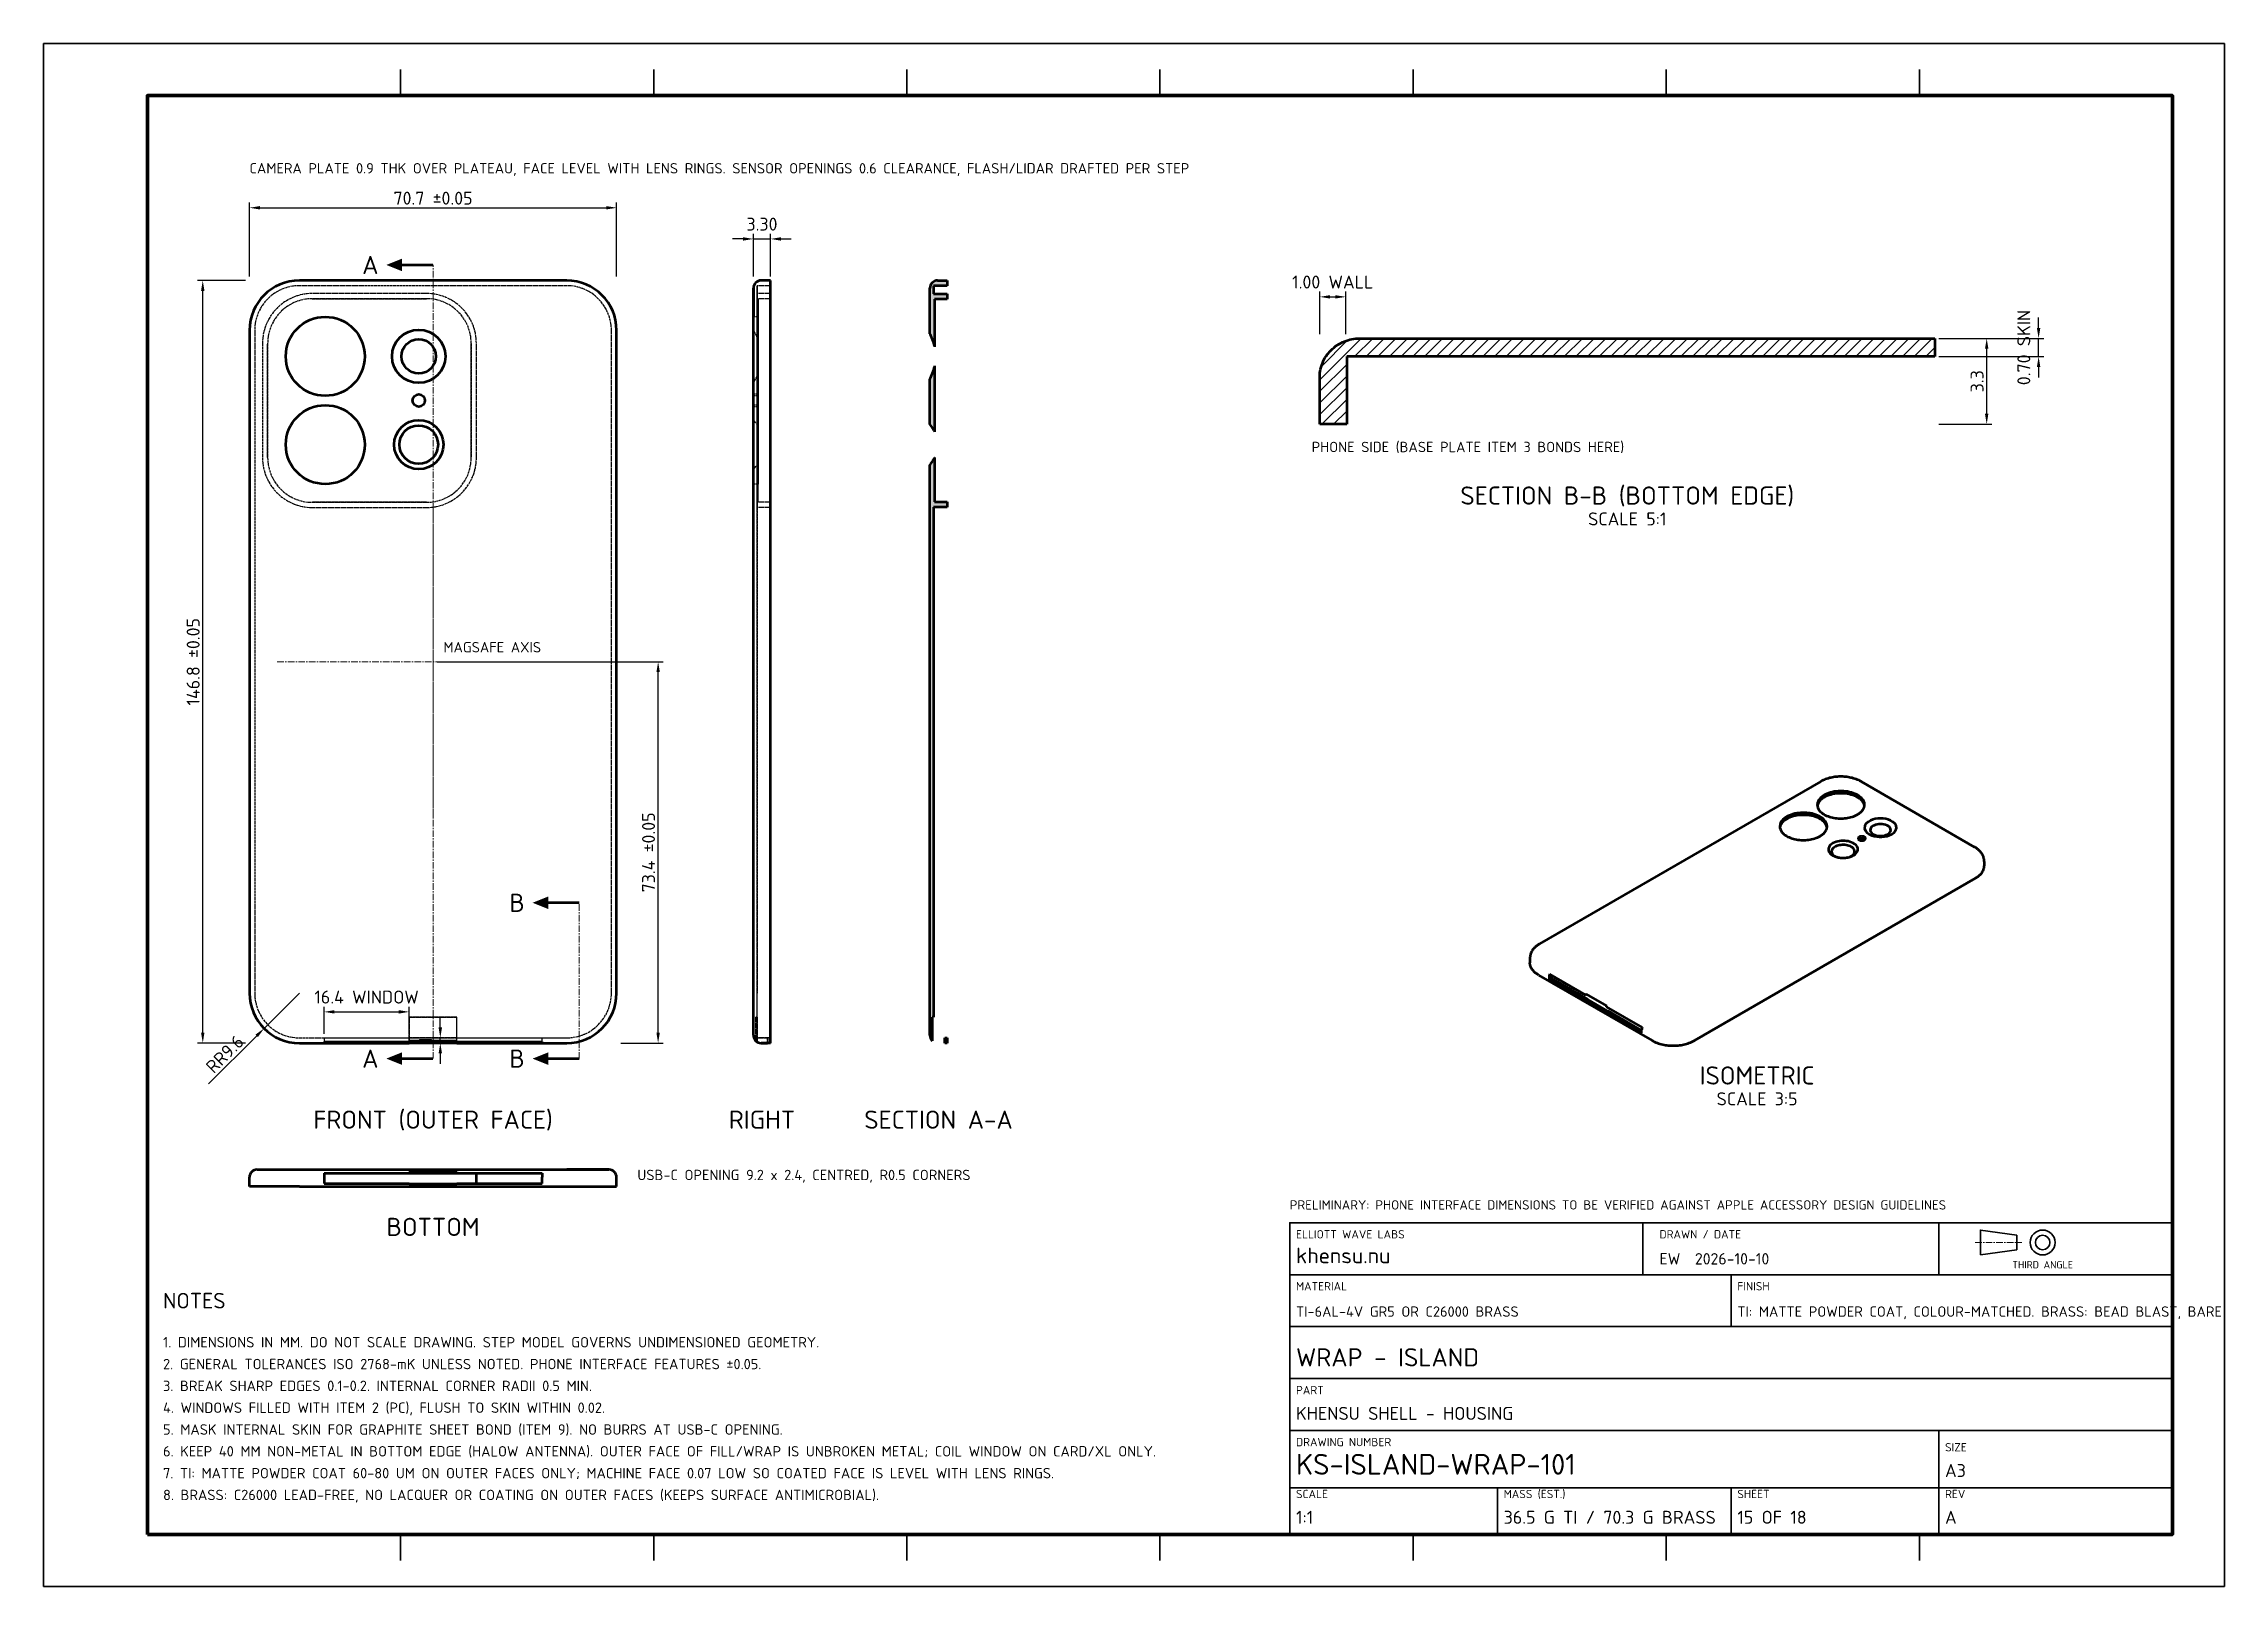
# Model space of a CAD drawing. Header units: millimetres. Extents: x 0 to 420, y 0 to 297.
import ezdxf
from ezdxf.enums import TextEntityAlignment as Align

# ---------------------------------------------------------------- set-up
doc = ezdxf.new("R2010")
doc.units = ezdxf.units.MM
doc.header["$LTSCALE"] = 0.4
doc.linetypes.add('CENTER', pattern=[5.08, 3.175, -0.635, 0.635, -0.635])
doc.linetypes.add('DASHED', pattern=[1.524, 1.27, -0.254])
for name, color, linetype, lineweight in [('BORDER', 7, 'CONTINUOUS', 70), ('CENTER', 1, 'CENTER', 18), ('DIM', 4, 'CONTINUOUS', 18), ('HATCH', 8, 'CONTINUOUS', 13), ('HIDDEN', 8, 'DASHED', 25), ('OUTLINE', 7, 'CONTINUOUS', 50), ('SECTION', 7, 'CONTINUOUS', 50), ('TEXT', 7, 'CONTINUOUS', 25), ('TITLE', 7, 'CONTINUOUS', 35)]:
    doc.layers.add(name, color=color, linetype=linetype, lineweight=lineweight)
doc.styles.add('KHENSU', font='isocpeur.ttf')
doc.dimstyles.new('KHENSU', dxfattribs={"dimtxt": 2.5, "dimasz": 2, "dimexe": 1, "dimexo": 0.8, "dimgap": 0.6, "dimtad": 1, "dimdsep": 46, "dimtxsty": 'KHENSU', "dimcen": -1.5, "dimclrd": 4, "dimclre": 4, "dimclrt": 7, "dimazin": 3, "dimtfac": 1, "dimtmove": 2, "dimatfit": 3})

msp = doc.modelspace()

# ---------------------------------------------------------------- texts
at = {"layer": 'TEXT', "style": 'KHENSU'}
for s, height, p in [('CAMERA PLATE 0.9 THK OVER PLATEAU, FACE LEVEL WITH LENS RINGS. SENSOR OPENINGS 0.6 CLEARANCE, FLASH/LIDAR DRAFTED PER STEP', 2, (39.65, 271.4)), ('PHONE SIDE (BASE PLATE ITEM 3 BONDS HERE)', 2, (244.222, 217.75)), ('MAGSAFE AXIS', 2, (77, 179.2)), ('USB-C OPENING 9.2 x 2.4, CENTRED, R0.5 CORNERS', 2, (114.35, 77.6)), ('khensu.nu', 3, (241.2, 61.3)), ('EW  2026-10-10', 2.2, (311.2, 61.3)), ('NOTES', 3, (23, 52.6)), ('TI-6AL-4V GR5 OR C26000 BRASS', 2, (241.2, 51.3)), ('TI: MATTE POWDER COAT, COLOUR-MATCHED. BRASS: BEAD BLAST, BARE', 2, (326.2, 51.3)), ('1. DIMENSIONS IN MM. DO NOT SCALE DRAWING. STEP MODEL GOVERNS UNDIMENSIONED GEOMETRY.', 2, (23, 45.4)), ('2. GENERAL TOLERANCES ISO 2768-mK UNLESS NOTED. PHONE INTERFACE FEATURES %%p0.05.', 2, (23, 41.2)), ('WRAP - ISLAND', 3.5, (241.2, 41.3)), ('3. BREAK SHARP EDGES 0.1-0.2. INTERNAL CORNER RADII 0.5 MIN.', 2, (23, 37)), ('4. WINDOWS FILLED WITH ITEM 2 (PC), FLUSH TO SKIN WITHIN 0.02.', 2, (23, 32.8)), ('KHENSU SHELL - HOUSING', 2.5, (241.2, 31.3)), ('5. MASK INTERNAL SKIN FOR GRAPHITE SHEET BOND (ITEM 9). NO BURRS AT USB-C OPENING.', 2, (23, 28.6)), ('6. KEEP 40 MM NON-METAL IN BOTTOM EDGE (HALOW ANTENNA). OUTER FACE OF FILL/WRAP IS UNBROKEN METAL; COIL WINDOW ON CARD/XL ONLY.', 2, (23, 24.4)), ('KS-ISLAND-WRAP-101', 4, (241.2, 20.3)), ('7. TI: MATTE POWDER COAT 60-80 UM ON OUTER FACES ONLY; MACHINE FACE 0.07 LOW SO COATED FACE IS LEVEL WITH LENS RINGS.', 2, (23, 20.2)), ('A3', 2.5, (366.2, 20.3)), ('8. BRASS: C26000 LEAD-FREE, NO LACQUER OR COATING ON OUTER FACES (KEEPS SURFACE ANTIMICROBIAL).', 2, (23, 16)), ('1:1', 2.5, (241.2, 11.3)), ('36.5 G TI / 70.3 G BRASS', 2.5, (281.2, 11.3)), ('15 OF 18', 2.5, (326.2, 11.3)), ('A', 2.5, (366.2, 11.3))]:
    msp.add_text(s, height=height, dxfattribs=at).set_placement(p, align=Align.BOTTOM_LEFT)
for s, p in [('A', (64.5, 254.4)), ('B', (92.675, 131.6)), ('A', (64.5, 101.6)), ('B', (92.675, 101.6))]:
    msp.add_text(s, height=3.5, dxfattribs=at).set_placement(p, align=Align.MIDDLE_RIGHT)
for s, height, p in [('SECTION B-B (BOTTOM EDGE)', 3.5, (305, 211.75)), ('SCALE 5:1', 2.5, (305, 206.75)), ('ISOMETRIC', 3.5, (330, 100.106)), ('SCALE 3:5', 2.5, (330, 95.106)), ('FRONT (OUTER FACE)', 3.5, (75, 91.6)), ('RIGHT', 3.5, (138.35, 91.6)), ('SECTION A-A', 3.5, (172.35, 91.6)), ('BOTTOM', 3.5, (75, 70.95))]:
    msp.add_text(s, height=height, dxfattribs=at).set_placement(p, align=Align.TOP_CENTER)
at = {"layer": 'TITLE', "style": 'KHENSU'}
for s, height, p in [('PRELIMINARY: PHONE INTERFACE DIMENSIONS TO BE VERIFIED AGAINST APPLE ACCESSORY DESIGN GUIDELINES', 1.8, (240, 72)), ('ELLIOTT WAVE LABS', 1.6, (241.2, 66.5)), ('DRAWN / DATE', 1.6, (311.2, 66.5)), ('MATERIAL', 1.6, (241.2, 56.5)), ('FINISH', 1.6, (326.2, 56.5)), ('PART', 1.6, (241.2, 36.5)), ('DRAWING NUMBER', 1.6, (241.2, 26.5)), ('SIZE', 1.6, (366.2, 25.5)), ('SCALE', 1.6, (241.2, 16.5)), ('MASS (EST.)', 1.6, (281.2, 16.5)), ('SHEET', 1.6, (326.2, 16.5)), ('REV', 1.6, (366.2, 16.5))]:
    msp.add_text(s, height=height, dxfattribs=at).set_placement(p, align=Align.BOTTOM_LEFT)
msp.add_text('THIRD ANGLE', height=1.4, dxfattribs=at).set_placement((385, 60.8), align=Align.BOTTOM_CENTER)

# ---------------------------------------------------------------- dimensions: what is measured, and where the dimension line sits
at = {"layer": 'DIM'}
for base, p1, p2, text, override in [((39.65, 265.4), (39.65, 251.4), (110.35, 251.4), '<> %%p0.05', {"dimlfac": 1}), ((136.7, 259.4), (136.7, 251.4), (140, 251.4), '3.30', {"dimlfac": 1}), ((245.778, 248.25), (245.778, 240.25), (250.778, 240.25), '1.00 WALL', {"dimlfac": 0.2}), ((54, 110.6), (54, 105.6), (70.4, 105.6), '<> WINDOW', {"dimlfac": 1})]:
    msp.add_linear_dim(base=base, p1=p1, p2=p2, text=text, dimstyle='KHENSU', override=override, dxfattribs=at).render()
for base, p1, p2, text, override in [((30.65, 104.6), (39.65, 104.6), (39.65, 251.4), '<> %%p0.05', {"dimlfac": 1}), ((384.222, 236.75), (364.222, 236.75), (364.222, 240.25), '0.70 SKIN', {"dimlfac": 0.2}), ((118.35, 104.6), (110.35, 104.6), (75, 178), '<> %%p0.05', {"dimlfac": 1})]:
    msp.add_linear_dim(base=base, p1=p1, p2=p2, angle=90, text=text, dimstyle='KHENSU', override=override, dxfattribs=at).render()
for base, p1, p2, override in [((374.222, 223.75), (364.222, 223.75), (364.222, 240.25), {"dimlfac": 0.2}), ((76.4, 104.6), (70.4, 104.6), (70.4, 105.6), {"dimlfac": 1})]:
    msp.add_linear_dim(base=base, p1=p1, p2=p2, angle=90, dimstyle='KHENSU', override=override, dxfattribs=at).render()
msp.add_radius_dim(center=(49.25, 114.2), mpoint=(42.462, 107.412), text='R<>', dimstyle='KHENSU', override={"dimlfac": 1}, dxfattribs=at).render()

# ---------------------------------------------------------------- hatches: boundary and pattern name
at = {"layer": 'HATCH'}
h = msp.add_hatch(color=8, dxfattribs=at)
h.dxf.hatch_style = 1
h.paths.add_polyline_path([(174, 250.4), (173.832, 250.4), (173.664, 250.4), (173.496, 250.4), (173.328, 250.4), (173.16, 250.4), (172.992, 250.4), (172.824, 250.4), (172.656, 250.4), (172.488, 250.4), (172.32, 250.4), (172.152, 250.4), (171.983, 250.4), (171.815, 250.4), (171.647, 250.4), (171.479, 250.4), (171.4, 250.311), (171.4, 250.143), (171.4, 249.975), (171.4, 249.807), (171.4, 249.639), (171.4, 249.471), (171.4, 249.303), (171.4, 249.135), (171.4, 248.967), (171.419, 248.818), (171.587, 248.818), (171.755, 248.818), (171.923, 248.818), (172.092, 248.818), (172.26, 248.818), (172.428, 248.818), (172.596, 248.818), (172.764, 248.818), (172.932, 248.818), (173.1, 248.818), (173.268, 248.818), (173.436, 248.818), (173.604, 248.818), (173.772, 248.818), (173.94, 248.818), (174, 248.71), (174, 248.542), (174, 248.374), (174, 248.206), (174, 248.038), (174, 247.87), (173.893, 247.809), (173.725, 247.809), (173.557, 247.809), (173.389, 247.809), (173.221, 247.809), (173.053, 247.809), (172.885, 247.809), (172.717, 247.809), (172.549, 247.809), (172.381, 247.809), (172.213, 247.809), (172.045, 247.809), (171.877, 247.809), (171.709, 247.809), (171.6, 247.749), (171.6, 247.581), (171.6, 247.413), (171.6, 247.245), (171.6, 247.077), (171.6, 246.909), (171.6, 246.741), (171.6, 246.573), (171.6, 246.405), (171.6, 246.237), (171.6, 246.069), (171.6, 245.901), (171.6, 245.733), (171.6, 245.565), (171.6, 245.397), (171.6, 245.229), (171.6, 245.061), (171.6, 244.893), (171.6, 244.725), (171.6, 244.556), (171.6, 244.388), (171.6, 244.22), (171.6, 244.052), (171.6, 243.884), (171.6, 243.716), (171.6, 243.548), (171.6, 243.38), (171.6, 243.212), (171.6, 243.044), (171.6, 242.876), (171.6, 242.708), (171.6, 242.54), (171.6, 242.372), (171.6, 242.204), (171.6, 242.036), (171.6, 241.868), (171.6, 241.7), (171.6, 241.532), (171.6, 241.364), (171.6, 241.196), (171.6, 241.028), (171.6, 240.86), (171.6, 240.691), (171.6, 240.523), (171.6, 240.355), (171.6, 240.187), (171.6, 240.019), (171.6, 239.851), (171.6, 239.683), (171.6, 239.515), (171.6, 239.347), (171.6, 239.179), (171.6, 239.011), (171.6, 238.843), (171.6, 238.675), (171.567, 238.748), (171.52, 238.91), (171.471, 239.07), (171.419, 239.23), (171.367, 239.39), (171.312, 239.549), (171.256, 239.707), (171.199, 239.865), (171.141, 240.023), (171.081, 240.18), (171.021, 240.337), (170.959, 240.493), (170.897, 240.65), (170.835, 240.805), (170.771, 240.961), (170.707, 241.116), (170.7, 241.283), (170.7, 241.451), (170.7, 241.619), (170.7, 241.787), (170.7, 241.955), (170.7, 242.123), (170.7, 242.291), (170.7, 242.459), (170.7, 242.627), (170.7, 242.795), (170.7, 242.963), (170.7, 243.132), (170.7, 243.3), (170.7, 243.468), (170.7, 243.636), (170.7, 243.804), (170.7, 243.972), (170.7, 244.14), (170.7, 244.308), (170.7, 244.476), (170.7, 244.644), (170.7, 244.812), (170.7, 244.98), (170.7, 245.148), (170.7, 245.316), (170.7, 245.484), (170.7, 245.652), (170.7, 245.82), (170.7, 245.988), (170.7, 246.156), (170.7, 246.324), (170.7, 246.492), (170.7, 246.66), (170.7, 246.828), (170.7, 246.997), (170.7, 247.165), (170.7, 247.333), (170.7, 247.501), (170.7, 247.669), (170.7, 247.837), (170.7, 248.005), (170.7, 248.173), (170.7, 248.341), (170.7, 248.509), (170.7, 248.677), (170.7, 248.845), (170.7, 249.013), (170.7, 249.181), (170.7, 249.349), (170.7, 249.517), (170.7, 249.685), (170.7, 249.853), (170.704, 250.021), (170.725, 250.188), (170.765, 250.351), (170.824, 250.508), (170.899, 250.658), (170.992, 250.799), (171.099, 250.928), (171.22, 251.044), (171.354, 251.146), (171.498, 251.232), (171.651, 251.301), (171.811, 251.352), (171.976, 251.385), (172.143, 251.399), (172.311, 251.4), (172.479, 251.4), (172.647, 251.4), (172.815, 251.4), (172.983, 251.4), (173.152, 251.4), (173.32, 251.4), (173.488, 251.4), (173.656, 251.4), (173.824, 251.4), (173.992, 251.4), (174, 251.24), (174, 251.072), (174, 250.904), (174, 250.736), (174, 250.568), (174, 250.4)])
h = msp.add_hatch(dxfattribs=at)
h.set_pattern_fill('ANSI31', color=8, scale=0.5)
h.paths.add_polyline_path([(364.222, 240.25), (364.222, 239.411), (364.222, 238.573), (364.222, 237.734), (364.222, 236.896), (363.529, 236.75), (362.691, 236.75), (361.852, 236.75), (361.014, 236.75), (360.175, 236.75), (359.337, 236.75), (358.498, 236.75), (357.66, 236.75), (356.821, 236.75), (355.983, 236.75), (355.144, 236.75), (354.306, 236.75), (353.467, 236.75), (352.629, 236.75), (351.79, 236.75), (350.952, 236.75), (350.113, 236.75), (349.275, 236.75), (348.436, 236.75), (347.598, 236.75), (346.759, 236.75), (345.921, 236.75), (345.082, 236.75), (344.244, 236.75), (343.405, 236.75), (342.567, 236.75), (341.728, 236.75), (340.89, 236.75), (340.051, 236.75), (339.213, 236.75), (338.374, 236.75), (337.536, 236.75), (336.697, 236.75), (335.859, 236.75), (335.02, 236.75), (334.182, 236.75), (333.343, 236.75), (332.505, 236.75), (331.666, 236.75), (330.828, 236.75), (329.989, 236.75), (329.151, 236.75), (328.312, 236.75), (327.474, 236.75), (326.635, 236.75), (325.797, 236.75), (324.958, 236.75), (324.12, 236.75), (323.281, 236.75), (322.443, 236.75), (321.604, 236.75), (320.766, 236.75), (319.927, 236.75), (319.089, 236.75), (318.25, 236.75), (317.412, 236.75), (316.573, 236.75), (315.735, 236.75), (314.896, 236.75), (314.058, 236.75), (313.219, 236.75), (312.381, 236.75), (311.542, 236.75), (310.704, 236.75), (309.865, 236.75), (309.027, 236.75), (308.188, 236.75), (307.35, 236.75), (306.511, 236.75), (305.673, 236.75), (304.834, 236.75), (303.996, 236.75), (303.157, 236.75), (302.319, 236.75), (301.48, 236.75), (300.642, 236.75), (299.803, 236.75), (298.965, 236.75), (298.126, 236.75), (297.288, 236.75), (296.449, 236.75), (295.611, 236.75), (294.772, 236.75), (293.934, 236.75), (293.095, 236.75), (292.257, 236.75), (291.418, 236.75), (290.58, 236.75), (289.741, 236.75), (288.903, 236.75), (288.064, 236.75), (287.226, 236.75), (286.387, 236.75), (285.549, 236.75), (284.71, 236.75), (283.872, 236.75), (283.033, 236.75), (282.195, 236.75), (281.356, 236.75), (280.518, 236.75), (279.679, 236.75), (278.841, 236.75), (278.002, 236.75), (277.164, 236.75), (276.325, 236.75), (275.487, 236.75), (274.648, 236.75), (273.81, 236.75), (272.971, 236.75), (272.133, 236.75), (271.294, 236.75), (270.456, 236.75), (269.617, 236.75), (268.779, 236.75), (267.94, 236.75), (267.102, 236.75), (266.263, 236.75), (265.425, 236.75), (264.586, 236.75), (263.748, 236.75), (262.909, 236.75), (262.071, 236.75), (261.232, 236.75), (260.394, 236.75), (259.555, 236.75), (258.717, 236.75), (257.878, 236.75), (257.04, 236.75), (256.201, 236.75), (255.363, 236.75), (254.524, 236.75), (253.686, 236.75), (252.847, 236.75), (252.009, 236.75), (251.17, 236.75), (250.967, 236.115), (250.967, 235.277), (250.967, 234.438), (250.967, 233.6), (250.967, 232.761), (250.967, 231.923), (250.967, 231.084), (250.967, 230.246), (250.967, 229.407), (250.967, 228.569), (250.967, 227.73), (250.967, 226.892), (250.967, 226.053), (250.967, 225.215), (250.967, 224.376), (250.754, 223.75), (249.916, 223.75), (249.077, 223.75), (248.239, 223.75), (247.4, 223.75), (246.562, 223.75), (245.778, 223.805), (245.778, 224.644), (245.778, 225.482), (245.778, 226.321), (245.778, 227.159), (245.778, 227.998), (245.778, 228.836), (245.778, 229.675), (245.778, 230.513), (245.778, 231.352), (245.778, 232.19), (245.781, 233.029), (245.854, 233.864), (246.023, 234.684), (246.286, 235.48), (246.639, 236.24), (247.076, 236.955), (247.592, 237.616), (248.178, 238.215), (248.827, 238.745), (249.53, 239.201), (250.278, 239.578), (251.063, 239.874), (251.874, 240.085), (252.702, 240.211), (253.54, 240.25), (254.378, 240.25), (255.217, 240.25), (256.055, 240.25), (256.894, 240.25), (257.732, 240.25), (258.571, 240.25), (259.409, 240.25), (260.248, 240.25), (261.086, 240.25), (261.925, 240.25), (262.763, 240.25), (263.602, 240.25), (264.44, 240.25), (265.279, 240.25), (266.117, 240.25), (266.956, 240.25), (267.794, 240.25), (268.633, 240.25), (269.471, 240.25), (270.31, 240.25), (271.148, 240.25), (271.987, 240.25), (272.825, 240.25), (273.664, 240.25), (274.502, 240.25), (275.341, 240.25), (276.179, 240.25), (277.018, 240.25), (277.856, 240.25), (278.695, 240.25), (279.533, 240.25), (280.372, 240.25), (281.21, 240.25), (282.049, 240.25), (282.887, 240.25), (283.726, 240.25), (284.564, 240.25), (285.403, 240.25), (286.241, 240.25), (287.08, 240.25), (287.918, 240.25), (288.757, 240.25), (289.595, 240.25), (290.434, 240.25), (291.272, 240.25), (292.111, 240.25), (292.949, 240.25), (293.788, 240.25), (294.626, 240.25), (295.465, 240.25), (296.303, 240.25), (297.142, 240.25), (297.98, 240.25), (298.819, 240.25), (299.657, 240.25), (300.496, 240.25), (301.334, 240.25), (302.173, 240.25), (303.011, 240.25), (303.85, 240.25), (304.688, 240.25), (305.527, 240.25), (306.365, 240.25), (307.204, 240.25), (308.042, 240.25), (308.881, 240.25), (309.719, 240.25), (310.558, 240.25), (311.396, 240.25), (312.235, 240.25), (313.073, 240.25), (313.912, 240.25), (314.75, 240.25), (315.589, 240.25), (316.427, 240.25), (317.266, 240.25), (318.104, 240.25), (318.943, 240.25), (319.781, 240.25), (320.62, 240.25), (321.458, 240.25), (322.297, 240.25), (323.135, 240.25), (323.974, 240.25), (324.812, 240.25), (325.651, 240.25), (326.489, 240.25), (327.328, 240.25), (328.166, 240.25), (329.005, 240.25), (329.843, 240.25), (330.682, 240.25), (331.52, 240.25), (332.359, 240.25), (333.197, 240.25), (334.036, 240.25), (334.874, 240.25), (335.713, 240.25), (336.551, 240.25), (337.39, 240.25), (338.228, 240.25), (339.067, 240.25), (339.905, 240.25), (340.744, 240.25), (341.582, 240.25), (342.421, 240.25), (343.259, 240.25), (344.098, 240.25), (344.936, 240.25), (345.775, 240.25), (346.613, 240.25), (347.452, 240.25), (348.29, 240.25), (349.129, 240.25), (349.967, 240.25), (350.806, 240.25), (351.644, 240.25), (352.483, 240.25), (353.321, 240.25), (354.16, 240.25), (354.998, 240.25), (355.837, 240.25), (356.675, 240.25), (357.514, 240.25), (358.352, 240.25), (359.191, 240.25), (360.029, 240.25), (360.868, 240.25), (361.706, 240.25), (362.545, 240.25), (363.383, 240.25), (364.222, 240.25)])
h = msp.add_hatch(color=8, dxfattribs=at)
h.dxf.hatch_style = 1
h.paths.add_polyline_path([(170.7, 223.66), (170.7, 223.828), (170.7, 223.997), (170.7, 224.165), (170.7, 224.334), (170.7, 224.502), (170.7, 224.67), (170.7, 224.839), (170.7, 225.007), (170.7, 225.176), (170.7, 225.344), (170.7, 225.513), (170.7, 225.681), (170.7, 225.85), (170.7, 226.018), (170.7, 226.187), (170.7, 226.355), (170.7, 226.524), (170.7, 226.692), (170.7, 226.861), (170.7, 227.029), (170.7, 227.198), (170.7, 227.366), (170.7, 227.535), (170.7, 227.703), (170.7, 227.872), (170.7, 228.04), (170.7, 228.209), (170.7, 228.377), (170.7, 228.545), (170.7, 228.714), (170.7, 228.882), (170.7, 229.051), (170.7, 229.219), (170.7, 229.388), (170.7, 229.556), (170.7, 229.725), (170.7, 229.893), (170.7, 230.062), (170.7, 230.23), (170.7, 230.399), (170.7, 230.567), (170.7, 230.736), (170.7, 230.904), (170.7, 231.073), (170.7, 231.241), (170.7, 231.41), (170.7, 231.578), (170.7, 231.747), (170.7, 231.915), (170.7, 232.084), (170.7, 232.252), (170.7, 232.421), (170.747, 232.58), (170.811, 232.736), (170.874, 232.892), (170.936, 233.048), (170.998, 233.205), (171.059, 233.362), (171.119, 233.519), (171.178, 233.677), (171.236, 233.836), (171.292, 233.994), (171.347, 234.153), (171.401, 234.313), (171.453, 234.473), (171.503, 234.634), (171.551, 234.796), (171.597, 234.958), (171.6, 234.814), (171.6, 234.646), (171.6, 234.477), (171.6, 234.309), (171.6, 234.14), (171.6, 233.972), (171.6, 233.803), (171.6, 233.635), (171.6, 233.466), (171.6, 233.298), (171.6, 233.129), (171.6, 232.961), (171.6, 232.792), (171.6, 232.624), (171.6, 232.455), (171.6, 232.287), (171.6, 232.118), (171.6, 231.95), (171.6, 231.781), (171.6, 231.613), (171.6, 231.445), (171.6, 231.276), (171.6, 231.108), (171.6, 230.939), (171.6, 230.771), (171.6, 230.602), (171.6, 230.434), (171.6, 230.265), (171.6, 230.097), (171.6, 229.928), (171.6, 229.76), (171.6, 229.591), (171.6, 229.423), (171.6, 229.254), (171.6, 229.086), (171.6, 228.917), (171.6, 228.749), (171.6, 228.58), (171.6, 228.412), (171.6, 228.243), (171.6, 228.075), (171.6, 227.906), (171.6, 227.738), (171.6, 227.57), (171.6, 227.401), (171.6, 227.233), (171.6, 227.064), (171.6, 226.896), (171.6, 226.727), (171.6, 226.559), (171.6, 226.39), (171.6, 226.222), (171.6, 226.053), (171.6, 225.885), (171.6, 225.716), (171.6, 225.548), (171.6, 225.379), (171.6, 225.211), (171.6, 225.042), (171.6, 224.874), (171.6, 224.705), (171.6, 224.537), (171.6, 224.368), (171.6, 224.2), (171.6, 224.031), (171.6, 223.863), (171.6, 223.694), (171.6, 223.526), (171.6, 223.358), (171.6, 223.189), (171.6, 223.021), (171.6, 222.852), (171.6, 222.684), (171.6, 222.515), (171.6, 222.347), (171.54, 222.397), (171.452, 222.541), (171.362, 222.684), (171.271, 222.826), (171.179, 222.966), (171.085, 223.106), (170.99, 223.246), (170.894, 223.384), (170.798, 223.522), (170.7, 223.66)])
h = msp.add_hatch(color=8, dxfattribs=at)
h.dxf.hatch_style = 1
h.paths.add_polyline_path([(170.7, 106.085), (170.7, 106.252), (170.7, 106.419), (170.7, 106.585), (170.7, 106.752), (170.7, 106.919), (170.7, 107.086), (170.7, 107.253), (170.7, 107.42), (170.7, 107.586), (170.7, 107.753), (170.7, 107.92), (170.7, 108.087), (170.7, 108.254), (170.7, 108.42), (170.7, 108.587), (170.7, 108.754), (170.7, 108.921), (170.7, 109.088), (170.7, 109.255), (170.7, 109.421), (170.7, 109.588), (170.7, 109.755), (170.7, 109.922), (170.7, 110.089), (170.7, 110.255), (170.7, 110.422), (170.7, 110.589), (170.7, 110.756), (170.7, 110.923), (170.7, 111.09), (170.7, 111.256), (170.7, 111.423), (170.7, 111.59), (170.7, 111.757), (170.7, 111.924), (170.7, 112.091), (170.7, 112.257), (170.7, 112.424), (170.7, 112.591), (170.7, 112.758), (170.7, 112.925), (170.7, 113.091), (170.7, 113.258), (170.7, 113.425), (170.7, 113.592), (170.7, 113.759), (170.7, 113.926), (170.7, 114.092), (170.7, 114.259), (170.7, 114.426), (170.7, 114.593), (170.7, 114.76), (170.7, 114.926), (170.7, 115.093), (170.7, 115.26), (170.7, 115.427), (170.7, 115.594), (170.7, 115.761), (170.7, 115.927), (170.7, 116.094), (170.7, 116.261), (170.7, 116.428), (170.7, 116.595), (170.7, 116.761), (170.7, 116.928), (170.7, 117.095), (170.7, 117.262), (170.7, 117.429), (170.7, 117.596), (170.7, 117.762), (170.7, 117.929), (170.7, 118.096), (170.7, 118.263), (170.7, 118.43), (170.7, 118.596), (170.7, 118.763), (170.7, 118.93), (170.7, 119.097), (170.7, 119.264), (170.7, 119.431), (170.7, 119.597), (170.7, 119.764), (170.7, 119.931), (170.7, 120.098), (170.7, 120.265), (170.7, 120.431), (170.7, 120.598), (170.7, 120.765), (170.7, 120.932), (170.7, 121.099), (170.7, 121.266), (170.7, 121.432), (170.7, 121.599), (170.7, 121.766), (170.7, 121.933), (170.7, 122.1), (170.7, 122.266), (170.7, 122.433), (170.7, 122.6), (170.7, 122.767), (170.7, 122.934), (170.7, 123.101), (170.7, 123.267), (170.7, 123.434), (170.7, 123.601), (170.7, 123.768), (170.7, 123.935), (170.7, 124.102), (170.7, 124.268), (170.7, 124.435), (170.7, 124.602), (170.7, 124.769), (170.7, 124.936), (170.7, 125.102), (170.7, 125.269), (170.7, 125.436), (170.7, 125.603), (170.7, 125.77), (170.7, 125.937), (170.7, 126.103), (170.7, 126.27), (170.7, 126.437), (170.7, 126.604), (170.7, 126.771), (170.7, 126.937), (170.7, 127.104), (170.7, 127.271), (170.7, 127.438), (170.7, 127.605), (170.7, 127.772), (170.7, 127.938), (170.7, 128.105), (170.7, 128.272), (170.7, 128.439), (170.7, 128.606), (170.7, 128.772), (170.7, 128.939), (170.7, 129.106), (170.7, 129.273), (170.7, 129.44), (170.7, 129.607), (170.7, 129.773), (170.7, 129.94), (170.7, 130.107), (170.7, 130.274), (170.7, 130.441), (170.7, 130.607), (170.7, 130.774), (170.7, 130.941), (170.7, 131.108), (170.7, 131.275), (170.7, 131.442), (170.7, 131.608), (170.7, 131.775), (170.7, 131.942), (170.7, 132.109), (170.7, 132.276), (170.7, 132.442), (170.7, 132.609), (170.7, 132.776), (170.7, 132.943), (170.7, 133.11), (170.7, 133.277), (170.7, 133.443), (170.7, 133.61), (170.7, 133.777), (170.7, 133.944), (170.7, 134.111), (170.7, 134.277), (170.7, 134.444), (170.7, 134.611), (170.7, 134.778), (170.7, 134.945), (170.7, 135.112), (170.7, 135.278), (170.7, 135.445), (170.7, 135.612), (170.7, 135.779), (170.7, 135.946), (170.7, 136.113), (170.7, 136.279), (170.7, 136.446), (170.7, 136.613), (170.7, 136.78), (170.7, 136.947), (170.7, 137.113), (170.7, 137.28), (170.7, 137.447), (170.7, 137.614), (170.7, 137.781), (170.7, 137.948), (170.7, 138.114), (170.7, 138.281), (170.7, 138.448), (170.7, 138.615), (170.7, 138.782), (170.7, 138.948), (170.7, 139.115), (170.7, 139.282), (170.7, 139.449), (170.7, 139.616), (170.7, 139.783), (170.7, 139.949), (170.7, 140.116), (170.7, 140.283), (170.7, 140.45), (170.7, 140.617), (170.7, 140.783), (170.7, 140.95), (170.7, 141.117), (170.7, 141.284), (170.7, 141.451), (170.7, 141.618), (170.7, 141.784), (170.7, 141.951), (170.7, 142.118), (170.7, 142.285), (170.7, 142.452), (170.7, 142.618), (170.7, 142.785), (170.7, 142.952), (170.7, 143.119), (170.7, 143.286), (170.7, 143.453), (170.7, 143.619), (170.7, 143.786), (170.7, 143.953), (170.7, 144.12), (170.7, 144.287), (170.7, 144.453), (170.7, 144.62), (170.7, 144.787), (170.7, 144.954), (170.7, 145.121), (170.7, 145.288), (170.7, 145.454), (170.7, 145.621), (170.7, 145.788), (170.7, 145.955), (170.7, 146.122), (170.7, 146.288), (170.7, 146.455), (170.7, 146.622), (170.7, 146.789), (170.7, 146.956), (170.7, 147.123), (170.7, 147.289), (170.7, 147.456), (170.7, 147.623), (170.7, 147.79), (170.7, 147.957), (170.7, 148.124), (170.7, 148.29), (170.7, 148.457), (170.7, 148.624), (170.7, 148.791), (170.7, 148.958), (170.7, 149.124), (170.7, 149.291), (170.7, 149.458), (170.7, 149.625), (170.7, 149.792), (170.7, 149.959), (170.7, 150.125), (170.7, 150.292), (170.7, 150.459), (170.7, 150.626), (170.7, 150.793), (170.7, 150.959), (170.7, 151.126), (170.7, 151.293), (170.7, 151.46), (170.7, 151.627), (170.7, 151.794), (170.7, 151.96), (170.7, 152.127), (170.7, 152.294), (170.7, 152.461), (170.7, 152.628), (170.7, 152.794), (170.7, 152.961), (170.7, 153.128), (170.7, 153.295), (170.7, 153.462), (170.7, 153.629), (170.7, 153.795), (170.7, 153.962), (170.7, 154.129), (170.7, 154.296), (170.7, 154.463), (170.7, 154.629), (170.7, 154.796), (170.7, 154.963), (170.7, 155.13), (170.7, 155.297), (170.7, 155.464), (170.7, 155.63), (170.7, 155.797), (170.7, 155.964), (170.7, 156.131), (170.7, 156.298), (170.7, 156.464), (170.7, 156.631), (170.7, 156.798), (170.7, 156.965), (170.7, 157.132), (170.7, 157.299), (170.7, 157.465), (170.7, 157.632), (170.7, 157.799), (170.7, 157.966), (170.7, 158.133), (170.7, 158.299), (170.7, 158.466), (170.7, 158.633), (170.7, 158.8), (170.7, 158.967), (170.7, 159.134), (170.7, 159.3), (170.7, 159.467), (170.7, 159.634), (170.7, 159.801), (170.7, 159.968), (170.7, 160.135), (170.7, 160.301), (170.7, 160.468), (170.7, 160.635), (170.7, 160.802), (170.7, 160.969), (170.7, 161.135), (170.7, 161.302), (170.7, 161.469), (170.7, 161.636), (170.7, 161.803), (170.7, 161.97), (170.7, 162.136), (170.7, 162.303), (170.7, 162.47), (170.7, 162.637), (170.7, 162.804), (170.7, 162.97), (170.7, 163.137), (170.7, 163.304), (170.7, 163.471), (170.7, 163.638), (170.7, 163.805), (170.7, 163.971), (170.7, 164.138), (170.7, 164.305), (170.7, 164.472), (170.7, 164.639), (170.7, 164.805), (170.7, 164.972), (170.7, 165.139), (170.7, 165.306), (170.7, 165.473), (170.7, 165.64), (170.7, 165.806), (170.7, 165.973), (170.7, 166.14), (170.7, 166.307), (170.7, 166.474), (170.7, 166.64), (170.7, 166.807), (170.7, 166.974), (170.7, 167.141), (170.7, 167.308), (170.7, 167.475), (170.7, 167.641), (170.7, 167.808), (170.7, 167.975), (170.7, 168.142), (170.7, 168.309), (170.7, 168.475), (170.7, 168.642), (170.7, 168.809), (170.7, 168.976), (170.7, 169.143), (170.7, 169.31), (170.7, 169.476), (170.7, 169.643), (170.7, 169.81), (170.7, 169.977), (170.7, 170.144), (170.7, 170.31), (170.7, 170.477), (170.7, 170.644), (170.7, 170.811), (170.7, 170.978), (170.7, 171.145), (170.7, 171.311), (170.7, 171.478), (170.7, 171.645), (170.7, 171.812), (170.7, 171.979), (170.7, 172.146), (170.7, 172.312), (170.7, 172.479), (170.7, 172.646), (170.7, 172.813), (170.7, 172.98), (170.7, 173.146), (170.7, 173.313), (170.7, 173.48), (170.7, 173.647), (170.7, 173.814), (170.7, 173.981), (170.7, 174.147), (170.7, 174.314), (170.7, 174.481), (170.7, 174.648), (170.7, 174.815), (170.7, 174.981), (170.7, 175.148), (170.7, 175.315), (170.7, 175.482), (170.7, 175.649), (170.7, 175.816), (170.7, 175.982), (170.7, 176.149), (170.7, 176.316), (170.7, 176.483), (170.7, 176.65), (170.7, 176.816), (170.7, 176.983), (170.7, 177.15), (170.7, 177.317), (170.7, 177.484), (170.7, 177.651), (170.7, 177.817), (170.7, 177.984), (170.7, 178.151), (170.7, 178.318), (170.7, 178.485), (170.7, 178.651), (170.7, 178.818), (170.7, 178.985), (170.7, 179.152), (170.7, 179.319), (170.7, 179.486), (170.7, 179.652), (170.7, 179.819), (170.7, 179.986), (170.7, 180.153), (170.7, 180.32), (170.7, 180.486), (170.7, 180.653), (170.7, 180.82), (170.7, 180.987), (170.7, 181.154), (170.7, 181.321), (170.7, 181.487), (170.7, 181.654), (170.7, 181.821), (170.7, 181.988), (170.7, 182.155), (170.7, 182.321), (170.7, 182.488), (170.7, 182.655), (170.7, 182.822), (170.7, 182.989), (170.7, 183.156), (170.7, 183.322), (170.7, 183.489), (170.7, 183.656), (170.7, 183.823), (170.7, 183.99), (170.7, 184.157), (170.7, 184.323), (170.7, 184.49), (170.7, 184.657), (170.7, 184.824), (170.7, 184.991), (170.7, 185.157), (170.7, 185.324), (170.7, 185.491), (170.7, 185.658), (170.7, 185.825), (170.7, 185.992), (170.7, 186.158), (170.7, 186.325), (170.7, 186.492), (170.7, 186.659), (170.7, 186.826), (170.7, 186.992), (170.7, 187.159), (170.7, 187.326), (170.7, 187.493), (170.7, 187.66), (170.7, 187.827), (170.7, 187.993), (170.7, 188.16), (170.7, 188.327), (170.7, 188.494), (170.7, 188.661), (170.7, 188.827), (170.7, 188.994), (170.7, 189.161), (170.7, 189.328), (170.7, 189.495), (170.7, 189.662), (170.7, 189.828), (170.7, 189.995), (170.7, 190.162), (170.7, 190.329), (170.7, 190.496), (170.7, 190.662), (170.7, 190.829), (170.7, 190.996), (170.7, 191.163), (170.7, 191.33), (170.7, 191.497), (170.7, 191.663), (170.7, 191.83), (170.7, 191.997), (170.7, 192.164), (170.7, 192.331), (170.7, 192.497), (170.7, 192.664), (170.7, 192.831), (170.7, 192.998), (170.7, 193.165), (170.7, 193.332), (170.7, 193.498), (170.7, 193.665), (170.7, 193.832), (170.7, 193.999), (170.7, 194.166), (170.7, 194.332), (170.7, 194.499), (170.7, 194.666), (170.7, 194.833), (170.7, 195), (170.7, 195.167), (170.7, 195.333), (170.7, 195.5), (170.7, 195.667), (170.7, 195.834), (170.7, 196.001), (170.7, 196.168), (170.7, 196.334), (170.7, 196.501), (170.7, 196.668), (170.7, 196.835), (170.7, 197.002), (170.7, 197.168), (170.7, 197.335), (170.7, 197.502), (170.7, 197.669), (170.7, 197.836), (170.7, 198.003), (170.7, 198.169), (170.7, 198.336), (170.7, 198.503), (170.7, 198.67), (170.7, 198.837), (170.7, 199.003), (170.7, 199.17), (170.7, 199.337), (170.7, 199.504), (170.7, 199.671), (170.7, 199.838), (170.7, 200.004), (170.7, 200.171), (170.7, 200.338), (170.7, 200.505), (170.7, 200.672), (170.7, 200.838), (170.7, 201.005), (170.7, 201.172), (170.7, 201.339), (170.7, 201.506), (170.7, 201.673), (170.7, 201.839), (170.7, 202.006), (170.7, 202.173), (170.7, 202.34), (170.7, 202.507), (170.7, 202.673), (170.7, 202.84), (170.7, 203.007), (170.7, 203.174), (170.7, 203.341), (170.7, 203.508), (170.7, 203.674), (170.7, 203.841), (170.7, 204.008), (170.7, 204.175), (170.7, 204.342), (170.7, 204.508), (170.7, 204.675), (170.7, 204.842), (170.7, 205.009), (170.7, 205.176), (170.7, 205.343), (170.7, 205.509), (170.7, 205.676), (170.7, 205.843), (170.7, 206.01), (170.7, 206.177), (170.7, 206.344), (170.7, 206.51), (170.7, 206.677), (170.7, 206.844), (170.7, 207.011), (170.7, 207.178), (170.7, 207.344), (170.7, 207.511), (170.7, 207.678), (170.7, 207.845), (170.7, 208.012), (170.7, 208.179), (170.7, 208.345), (170.7, 208.512), (170.7, 208.679), (170.7, 208.846), (170.7, 209.013), (170.7, 209.179), (170.7, 209.346), (170.7, 209.513), (170.7, 209.68), (170.7, 209.847), (170.7, 210.014), (170.7, 210.18), (170.7, 210.347), (170.7, 210.514), (170.7, 210.681), (170.7, 210.848), (170.7, 211.014), (170.7, 211.181), (170.7, 211.348), (170.7, 211.515), (170.7, 211.682), (170.7, 211.849), (170.7, 212.015), (170.7, 212.182), (170.7, 212.349), (170.7, 212.516), (170.7, 212.683), (170.7, 212.849), (170.7, 213.016), (170.7, 213.183), (170.7, 213.35), (170.7, 213.517), (170.7, 213.684), (170.7, 213.85), (170.7, 214.017), (170.7, 214.184), (170.7, 214.351), (170.7, 214.518), (170.7, 214.684), (170.7, 214.851), (170.7, 215.018), (170.7, 215.185), (170.7, 215.352), (170.7, 215.519), (170.7, 215.685), (170.7, 215.852), (170.746, 216.004), (170.842, 216.141), (170.937, 216.278), (171.032, 216.415), (171.125, 216.553), (171.217, 216.692), (171.308, 216.832), (171.398, 216.973), (171.486, 217.114), (171.572, 217.257), (171.6, 217.191), (171.6, 217.024), (171.6, 216.858), (171.6, 216.691), (171.6, 216.524), (171.6, 216.357), (171.6, 216.19), (171.6, 216.024), (171.6, 215.857), (171.6, 215.69), (171.6, 215.523), (171.6, 215.356), (171.6, 215.189), (171.6, 215.023), (171.6, 214.856), (171.6, 214.689), (171.6, 214.522), (171.6, 214.355), (171.6, 214.189), (171.6, 214.022), (171.6, 213.855), (171.6, 213.688), (171.6, 213.521), (171.6, 213.354), (171.6, 213.188), (171.6, 213.021), (171.6, 212.854), (171.6, 212.687), (171.6, 212.52), (171.6, 212.354), (171.6, 212.187), (171.6, 212.02), (171.6, 211.853), (171.6, 211.686), (171.6, 211.519), (171.6, 211.353), (171.6, 211.186), (171.6, 211.019), (171.6, 210.852), (171.6, 210.685), (171.6, 210.519), (171.6, 210.352), (171.6, 210.185), (171.6, 210.018), (171.6, 209.851), (171.6, 209.684), (171.6, 209.518), (171.6, 209.351), (171.6, 209.184), (171.6, 209.017), (171.6, 208.85), (171.708, 208.791), (171.875, 208.791), (172.041, 208.791), (172.208, 208.791), (172.375, 208.791), (172.542, 208.791), (172.709, 208.791), (172.876, 208.791), (173.042, 208.791), (173.209, 208.791), (173.376, 208.791), (173.543, 208.791), (173.71, 208.791), (173.876, 208.791), (174, 208.748), (174, 208.581), (174, 208.414), (174, 208.248), (174, 208.081), (174, 207.914), (173.965, 207.782), (173.799, 207.782), (173.632, 207.782), (173.465, 207.782), (173.298, 207.782), (173.131, 207.782), (172.964, 207.782), (172.798, 207.782), (172.631, 207.782), (172.464, 207.782), (172.297, 207.782), (172.13, 207.782), (171.964, 207.782), (171.797, 207.782), (171.63, 207.782), (171.463, 207.782), (171.4, 207.678), (171.4, 207.511), (171.4, 207.344), (171.4, 207.178), (171.4, 207.011), (171.4, 206.844), (171.4, 206.677), (171.4, 206.51), (171.4, 206.343), (171.4, 206.177), (171.4, 206.01), (171.4, 205.843), (171.4, 205.676), (171.4, 205.509), (171.4, 205.343), (171.4, 205.176), (171.4, 205.009), (171.4, 204.842), (171.4, 204.675), (171.4, 204.508), (171.4, 204.342), (171.4, 204.175), (171.4, 204.008), (171.4, 203.841), (171.4, 203.674), (171.4, 203.508), (171.4, 203.341), (171.4, 203.174), (171.4, 203.007), (171.4, 202.84), (171.4, 202.673), (171.4, 202.507), (171.4, 202.34), (171.4, 202.173), (171.4, 202.006), (171.4, 201.839), (171.4, 201.672), (171.4, 201.506), (171.4, 201.339), (171.4, 201.172), (171.4, 201.005), (171.4, 200.838), (171.4, 200.672), (171.4, 200.505), (171.4, 200.338), (171.4, 200.171), (171.4, 200.004), (171.4, 199.837), (171.4, 199.671), (171.4, 199.504), (171.4, 199.337), (171.4, 199.17), (171.4, 199.003), (171.4, 198.837), (171.4, 198.67), (171.4, 198.503), (171.4, 198.336), (171.4, 198.169), (171.4, 198.002), (171.4, 197.836), (171.4, 197.669), (171.4, 197.502), (171.4, 197.335), (171.4, 197.168), (171.4, 197.002), (171.4, 196.835), (171.4, 196.668), (171.4, 196.501), (171.4, 196.334), (171.4, 196.167), (171.4, 196.001), (171.4, 195.834), (171.4, 195.667), (171.4, 195.5), (171.4, 195.333), (171.4, 195.167), (171.4, 195), (171.4, 194.833), (171.4, 194.666), (171.4, 194.499), (171.4, 194.332), (171.4, 194.166), (171.4, 193.999), (171.4, 193.832), (171.4, 193.665), (171.4, 193.498), (171.4, 193.332), (171.4, 193.165), (171.4, 192.998), (171.4, 192.831), (171.4, 192.664), (171.4, 192.497), (171.4, 192.331), (171.4, 192.164), (171.4, 191.997), (171.4, 191.83), (171.4, 191.663), (171.4, 191.497), (171.4, 191.33), (171.4, 191.163), (171.4, 190.996), (171.4, 190.829), (171.4, 190.662), (171.4, 190.496), (171.4, 190.329), (171.4, 190.162), (171.4, 189.995), (171.4, 189.828), (171.4, 189.661), (171.4, 189.495), (171.4, 189.328), (171.4, 189.161), (171.4, 188.994), (171.4, 188.827), (171.4, 188.661), (171.4, 188.494), (171.4, 188.327), (171.4, 188.16), (171.4, 187.993), (171.4, 187.826), (171.4, 187.66), (171.4, 187.493), (171.4, 187.326), (171.4, 187.159), (171.4, 186.992), (171.4, 186.826), (171.4, 186.659), (171.4, 186.492), (171.4, 186.325), (171.4, 186.158), (171.4, 185.991), (171.4, 185.825), (171.4, 185.658), (171.4, 185.491), (171.4, 185.324), (171.4, 185.157), (171.4, 184.991), (171.4, 184.824), (171.4, 184.657), (171.4, 184.49), (171.4, 184.323), (171.4, 184.156), (171.4, 183.99), (171.4, 183.823), (171.4, 183.656), (171.4, 183.489), (171.4, 183.322), (171.4, 183.156), (171.4, 182.989), (171.4, 182.822), (171.4, 182.655), (171.4, 182.488), (171.4, 182.321), (171.4, 182.155), (171.4, 181.988), (171.4, 181.821), (171.4, 181.654), (171.4, 181.487), (171.4, 181.321), (171.4, 181.154), (171.4, 180.987), (171.4, 180.82), (171.4, 180.653), (171.4, 180.486), (171.4, 180.32), (171.4, 180.153), (171.4, 179.986), (171.4, 179.819), (171.4, 179.652), (171.4, 179.486), (171.4, 179.319), (171.4, 179.152), (171.4, 178.985), (171.4, 178.818), (171.4, 178.651), (171.4, 178.485), (171.4, 178.318), (171.4, 178.151), (171.4, 177.984), (171.4, 177.817), (171.4, 177.65), (171.4, 177.484), (171.4, 177.317), (171.4, 177.15), (171.4, 176.983), (171.4, 176.816), (171.4, 176.65), (171.4, 176.483), (171.4, 176.316), (171.4, 176.149), (171.4, 175.982), (171.4, 175.815), (171.4, 175.649), (171.4, 175.482), (171.4, 175.315), (171.4, 175.148), (171.4, 174.981), (171.4, 174.815), (171.4, 174.648), (171.4, 174.481), (171.4, 174.314), (171.4, 174.147), (171.4, 173.98), (171.4, 173.814), (171.4, 173.647), (171.4, 173.48), (171.4, 173.313), (171.4, 173.146), (171.4, 172.98), (171.4, 172.813), (171.4, 172.646), (171.4, 172.479), (171.4, 172.312), (171.4, 172.145), (171.4, 171.979), (171.4, 171.812), (171.4, 171.645), (171.4, 171.478), (171.4, 171.311), (171.4, 171.145), (171.4, 170.978), (171.4, 170.811), (171.4, 170.644), (171.4, 170.477), (171.4, 170.31), (171.4, 170.144), (171.4, 169.977), (171.4, 169.81), (171.4, 169.643), (171.4, 169.476), (171.4, 169.31), (171.4, 169.143), (171.4, 168.976), (171.4, 168.809), (171.4, 168.642), (171.4, 168.475), (171.4, 168.309), (171.4, 168.142), (171.4, 167.975), (171.4, 167.808), (171.4, 167.641), (171.4, 167.475), (171.4, 167.308), (171.4, 167.141), (171.4, 166.974), (171.4, 166.807), (171.4, 166.64), (171.4, 166.474), (171.4, 166.307), (171.4, 166.14), (171.4, 165.973), (171.4, 165.806), (171.4, 165.639), (171.4, 165.473), (171.4, 165.306), (171.4, 165.139), (171.4, 164.972), (171.4, 164.805), (171.4, 164.639), (171.4, 164.472), (171.4, 164.305), (171.4, 164.138), (171.4, 163.971), (171.4, 163.804), (171.4, 163.638), (171.4, 163.471), (171.4, 163.304), (171.4, 163.137), (171.4, 162.97), (171.4, 162.804), (171.4, 162.637), (171.4, 162.47), (171.4, 162.303), (171.4, 162.136), (171.4, 161.969), (171.4, 161.803), (171.4, 161.636), (171.4, 161.469), (171.4, 161.302), (171.4, 161.135), (171.4, 160.969), (171.4, 160.802), (171.4, 160.635), (171.4, 160.468), (171.4, 160.301), (171.4, 160.134), (171.4, 159.968), (171.4, 159.801), (171.4, 159.634), (171.4, 159.467), (171.4, 159.3), (171.4, 159.134), (171.4, 158.967), (171.4, 158.8), (171.4, 158.633), (171.4, 158.466), (171.4, 158.299), (171.4, 158.133), (171.4, 157.966), (171.4, 157.799), (171.4, 157.632), (171.4, 157.465), (171.4, 157.299), (171.4, 157.132), (171.4, 156.965), (171.4, 156.798), (171.4, 156.631), (171.4, 156.464), (171.4, 156.298), (171.4, 156.131), (171.4, 155.964), (171.4, 155.797), (171.4, 155.63), (171.4, 155.464), (171.4, 155.297), (171.4, 155.13), (171.4, 154.963), (171.4, 154.796), (171.4, 154.629), (171.4, 154.463), (171.4, 154.296), (171.4, 154.129), (171.4, 153.962), (171.4, 153.795), (171.4, 153.628), (171.4, 153.462), (171.4, 153.295), (171.4, 153.128), (171.4, 152.961), (171.4, 152.794), (171.4, 152.628), (171.4, 152.461), (171.4, 152.294), (171.4, 152.127), (171.4, 151.96), (171.4, 151.793), (171.4, 151.627), (171.4, 151.46), (171.4, 151.293), (171.4, 151.126), (171.4, 150.959), (171.4, 150.793), (171.4, 150.626), (171.4, 150.459), (171.4, 150.292), (171.4, 150.125), (171.4, 149.958), (171.4, 149.792), (171.4, 149.625), (171.4, 149.458), (171.4, 149.291), (171.4, 149.124), (171.4, 148.958), (171.4, 148.791), (171.4, 148.624), (171.4, 148.457), (171.4, 148.29), (171.4, 148.123), (171.4, 147.957), (171.4, 147.79), (171.4, 147.623), (171.4, 147.456), (171.4, 147.289), (171.4, 147.123), (171.4, 146.956), (171.4, 146.789), (171.4, 146.622), (171.4, 146.455), (171.4, 146.288), (171.4, 146.122), (171.4, 145.955), (171.4, 145.788), (171.4, 145.621), (171.4, 145.454), (171.4, 145.288), (171.4, 145.121), (171.4, 144.954), (171.4, 144.787), (171.4, 144.62), (171.4, 144.453), (171.4, 144.287), (171.4, 144.12), (171.4, 143.953), (171.4, 143.786), (171.4, 143.619), (171.4, 143.453), (171.4, 143.286), (171.4, 143.119), (171.4, 142.952), (171.4, 142.785), (171.4, 142.618), (171.4, 142.452), (171.4, 142.285), (171.4, 142.118), (171.4, 141.951), (171.4, 141.784), (171.4, 141.617), (171.4, 141.451), (171.4, 141.284), (171.4, 141.117), (171.4, 140.95), (171.4, 140.783), (171.4, 140.617), (171.4, 140.45), (171.4, 140.283), (171.4, 140.116), (171.4, 139.949), (171.4, 139.782), (171.4, 139.616), (171.4, 139.449), (171.4, 139.282), (171.4, 139.115), (171.4, 138.948), (171.4, 138.782), (171.4, 138.615), (171.4, 138.448), (171.4, 138.281), (171.4, 138.114), (171.4, 137.947), (171.4, 137.781), (171.4, 137.614), (171.4, 137.447), (171.4, 137.28), (171.4, 137.113), (171.4, 136.947), (171.4, 136.78), (171.4, 136.613), (171.4, 136.446), (171.4, 136.279), (171.4, 136.112), (171.4, 135.946), (171.4, 135.779), (171.4, 135.612), (171.4, 135.445), (171.4, 135.278), (171.4, 135.112), (171.4, 134.945), (171.4, 134.778), (171.4, 134.611), (171.4, 134.444), (171.4, 134.277), (171.4, 134.111), (171.4, 133.944), (171.4, 133.777), (171.4, 133.61), (171.4, 133.443), (171.4, 133.277), (171.4, 133.11), (171.4, 132.943), (171.4, 132.776), (171.4, 132.609), (171.4, 132.442), (171.4, 132.276), (171.4, 132.109), (171.4, 131.942), (171.4, 131.775), (171.4, 131.608), (171.4, 131.442), (171.4, 131.275), (171.4, 131.108), (171.4, 130.941), (171.4, 130.774), (171.4, 130.607), (171.4, 130.441), (171.4, 130.274), (171.4, 130.107), (171.4, 129.94), (171.4, 129.773), (171.4, 129.606), (171.4, 129.44), (171.4, 129.273), (171.4, 129.106), (171.4, 128.939), (171.4, 128.772), (171.4, 128.606), (171.4, 128.439), (171.4, 128.272), (171.4, 128.105), (171.4, 127.938), (171.4, 127.771), (171.4, 127.605), (171.4, 127.438), (171.4, 127.271), (171.4, 127.104), (171.4, 126.937), (171.4, 126.771), (171.4, 126.604), (171.4, 126.437), (171.4, 126.27), (171.4, 126.103), (171.4, 125.936), (171.4, 125.77), (171.4, 125.603), (171.4, 125.436), (171.4, 125.269), (171.4, 125.102), (171.4, 124.936), (171.4, 124.769), (171.4, 124.602), (171.4, 124.435), (171.4, 124.268), (171.4, 124.101), (171.4, 123.935), (171.4, 123.768), (171.4, 123.601), (171.4, 123.434), (171.4, 123.267), (171.4, 123.101), (171.4, 122.934), (171.4, 122.767), (171.4, 122.6), (171.4, 122.433), (171.4, 122.266), (171.4, 122.1), (171.4, 121.933), (171.4, 121.766), (171.4, 121.599), (171.4, 121.432), (171.4, 121.266), (171.4, 121.099), (171.4, 120.932), (171.4, 120.765), (171.4, 120.598), (171.4, 120.431), (171.4, 120.265), (171.4, 120.098), (171.4, 119.931), (171.4, 119.764), (171.4, 119.597), (171.4, 119.43), (171.4, 119.264), (171.4, 119.097), (171.4, 118.93), (171.4, 118.763), (171.4, 118.596), (171.4, 118.43), (171.4, 118.263), (171.4, 118.096), (171.4, 117.929), (171.4, 117.762), (171.4, 117.595), (171.4, 117.429), (171.4, 117.262), (171.4, 117.095), (171.4, 116.928), (171.4, 116.761), (171.4, 116.595), (171.4, 116.428), (171.4, 116.261), (171.4, 116.094), (171.4, 115.927), (171.4, 115.76), (171.4, 115.594), (171.4, 115.427), (171.4, 115.26), (171.4, 115.093), (171.4, 114.926), (171.4, 114.76), (171.4, 114.593), (171.4, 114.426), (171.4, 114.259), (171.4, 114.092), (171.4, 113.925), (171.4, 113.759), (171.4, 113.592), (171.4, 113.425), (171.4, 113.258), (171.4, 113.091), (171.4, 112.925), (171.4, 112.758), (171.4, 112.591), (171.4, 112.424), (171.4, 112.257), (171.4, 112.09), (171.4, 111.924), (171.4, 111.757), (171.4, 111.59), (171.4, 111.423), (171.4, 111.256), (171.4, 111.09), (171.4, 110.923), (171.4, 110.756), (171.4, 110.589), (171.4, 110.422), (171.4, 110.255), (171.4, 110.089), (171.4, 109.922), (171.4, 109.755), (171.388, 109.6), (171.221, 109.6), (171.15, 109.505), (171.15, 109.338), (171.15, 109.171), (171.15, 109.004), (171.15, 108.837), (171.15, 108.67), (171.15, 108.504), (171.15, 108.337), (171.15, 108.17), (171.15, 108.003), (171.15, 107.836), (171.15, 107.669), (171.15, 107.503), (171.15, 107.336), (171.15, 107.169), (171.15, 107.002), (171.15, 106.835), (171.15, 106.669), (171.15, 106.502), (171.15, 106.335), (171.15, 106.168), (171.15, 106.001), (171.15, 105.834), (171.15, 105.668), (171.15, 105.501), (171.15, 105.334), (171.15, 105.167), (171.136, 105.034), (171.025, 105.158), (170.928, 105.294), (170.847, 105.44), (170.784, 105.594), (170.737, 105.754), (170.709, 105.919), (170.7, 106.085)])
h = msp.add_hatch(color=8, dxfattribs=at)
h.dxf.hatch_style = 1
h.paths.add_polyline_path([(173.55, 104.6), (173.55, 104.662), (173.55, 104.723), (173.55, 104.785), (173.55, 104.847), (173.55, 104.909), (173.55, 104.97), (173.55, 105.032), (173.55, 105.094), (173.55, 105.155), (173.55, 105.217), (173.55, 105.279), (173.55, 105.34), (173.55, 105.402), (173.55, 105.464), (173.55, 105.526), (173.55, 105.587), (173.599, 105.6), (173.661, 105.6), (173.722, 105.6), (173.784, 105.6), (173.846, 105.6), (173.907, 105.6), (173.969, 105.6), (174, 105.569), (174, 105.507), (174, 105.446), (174, 105.384), (174, 105.322), (174, 105.261), (174, 105.199), (174, 105.137), (174, 105.076), (174, 105.014), (174, 104.952), (174, 104.89), (174, 104.829), (174, 104.767), (174, 104.705), (174, 104.644), (173.982, 104.6), (173.92, 104.6), (173.859, 104.6), (173.797, 104.6), (173.735, 104.6), (173.673, 104.6), (173.612, 104.6), (173.55, 104.6)])

# ---------------------------------------------------------------- linework, layer by layer
at = {"layer": 'BORDER'}
msp.add_lwpolyline([(20, 10), (410, 10), (410, 287), (20, 287)], close=True, dxfattribs=at)
at = {"layer": 'CENTER'}
for p, q in [((75, 101.6), (75, 254.4)), ((75, 148), (75, 208)), ((45, 178), (105, 178)), ((103.175, 101.6), (103.175, 131.6)), ((372, 66.2), (381, 66.2))]:
    msp.add_line(p, q, dxfattribs=at)
at = {"layer": 'HIDDEN'}
for p, q in [((100.75, 251.4), (49.25, 251.4)), ((100.75, 250.4), (49.25, 250.4)), ((100.75, 250.4), (49.25, 250.4)), ((73.75, 248.9), (51.75, 248.9)), ((73.75, 248.9), (51.75, 248.9)), ((51.75, 247.9), (73.75, 247.9)), ((73.75, 247.9), (51.75, 247.9)), ((140, 250.4), (137.4, 250.4)), ((140, 250.4), (137.4, 250.4)), ((140, 248.9), (137.4, 248.9)), ((140, 248.9), (137.4, 248.9)), ((140, 247.9), (137.6, 247.9)), ((140, 247.9), (137.6, 247.9)), ((140, 251.4), (138.185, 251.4)), ((137.6, 244.4), (136.7, 244.4)), ((39.65, 241.8), (39.65, 114.2)), ((40.65, 241.8), (40.65, 114.2)), ((40.65, 241.8), (40.65, 114.2)), ((109.35, 114.2), (109.35, 241.8)), ((109.35, 114.2), (109.35, 241.8)), ((110.35, 114.2), (110.35, 241.8)), ((137.6, 240.103), (136.7, 241.932)), ((136.7, 241.8), (136.7, 114.2)), ((137.4, 114.2), (137.4, 241.8)), ((137.4, 241.8), (137.4, 114.2)), ((140, 241.8), (140, 114.2)), ((140, 114.2), (140, 241.8)), ((140, 241.8), (140, 114.2)), ((42.15, 239.3), (42.15, 217.3)), ((42.15, 239.3), (42.15, 217.3)), ((43.15, 217.3), (43.15, 239.3)), ((43.15, 239.3), (43.15, 217.3)), ((82.35, 239.3), (82.35, 217.3)), ((82.35, 217.3), (82.35, 239.3)), ((83.35, 217.3), (83.35, 239.3)), ((83.35, 217.3), (83.35, 239.3)), ((137.4, 239.3), (137.4, 217.3)), ((137.4, 217.3), (137.4, 239.3)), ((137.6, 239.3), (137.6, 217.3)), ((137.6, 217.3), (137.6, 239.3)), ((140, 239.3), (140, 217.3)), ((140, 217.3), (140, 239.3)), ((140, 239.3), (140, 217.3)), ((140, 217.3), (140, 239.3)), ((137.6, 233.497), (136.7, 231.668)), ((137.6, 229.5), (136.7, 229.5)), ((137.6, 229.2), (136.7, 229.2)), ((137.6, 227.4), (136.7, 227.4)), ((137.6, 227.1), (136.7, 227.1)), ((137.6, 223.514), (136.7, 224.539)), ((137.6, 216.086), (136.7, 215.061)), ((137.6, 212.2), (136.7, 212.2)), ((73.75, 208.7), (51.75, 208.7)), ((51.75, 208.7), (73.75, 208.7)), ((51.75, 207.7), (73.75, 207.7)), ((51.75, 207.7), (73.75, 207.7)), ((140, 207.7), (137.4, 207.7)), ((140, 207.7), (137.4, 207.7)), ((140, 208.7), (137.6, 208.7)), ((140, 208.7), (137.6, 208.7)), ((70.4, 109.6), (79.6, 109.6)), ((70.4, 109.6), (70.4, 104.824)), ((70.4, 105.02), (70.4, 109.6)), ((79.6, 109.6), (70.4, 109.6)), ((79.6, 104.824), (79.6, 109.6)), ((79.6, 105.02), (79.6, 109.6)), ((137.15, 109.6), (137.4, 109.6)), ((137.15, 105.02), (137.15, 109.6)), ((137.15, 105.02), (137.15, 109.6)), ((137.4, 109.6), (137.15, 109.6)), ((137.4, 104.824), (137.4, 109.6)), ((137.4, 109.6), (137.4, 104.824)), ((49.25, 105.6), (100.75, 105.6)), ((49.25, 105.6), (54, 105.6)), ((54, 105.6), (70.4, 105.6)), ((54, 105.6), (54, 104.824)), ((54, 105.6), (54, 104.824)), ((79.6, 105.6), (70.4, 105.6)), ((70.4, 104.6), (70.4, 105.6)), ((70.4, 105.6), (70.4, 104.824)), ((79.6, 105.6), (96, 105.6)), ((79.6, 104.824), (79.6, 105.6)), ((79.6, 104.6), (79.6, 105.6)), ((96, 104.824), (96, 105.6)), ((96, 104.824), (96, 105.6)), ((96, 105.6), (100.75, 105.6)), ((139.4, 105.6), (137.4, 105.6)), ((137.4, 104.824), (137.4, 105.6)), ((137.4, 105.6), (137.4, 104.824)), ((137.4, 105.6), (139.4, 105.6)), ((140, 105.6), (137.4, 105.6)), ((140, 105.6), (137.4, 105.6)), ((139.4, 104.6), (139.4, 105.6)), ((139.4, 104.6), (139.4, 105.6)), ((139.4, 105.6), (139.55, 105.6)), ((139.55, 105.6), (139.4, 105.6)), ((139.4, 105.6), (139.4, 104.6)), ((139.4, 105.6), (139.4, 104.6)), ((139.55, 104.6), (139.55, 105.6)), ((139.55, 104.6), (139.55, 105.6)), ((49.25, 104.6), (100.75, 104.6)), ((139.55, 104.6), (138.185, 104.6)), ((139.4, 104.6), (138.185, 104.6)), ((139.4, 104.6), (139.55, 104.6))]:
    msp.add_line(p, q, dxfattribs=at)
for points in [[(137.4, 241.8), (137.4, 242.077), (137.4, 242.355), (137.4, 242.632), (137.4, 242.91), (137.4, 243.187), (137.4, 243.465), (137.4, 243.742), (137.4, 244.019), (137.4, 244.297), (137.4, 244.574), (137.4, 244.852), (137.4, 245.129), (137.4, 245.406), (137.4, 245.684), (137.4, 245.961), (137.4, 246.239), (137.4, 246.516), (137.4, 246.794), (137.4, 247.071), (137.4, 247.348), (137.4, 247.626), (137.4, 247.903), (137.4, 248.181), (137.4, 248.458), (137.4, 248.735), (137.4, 249.013), (137.4, 249.29), (137.4, 249.568), (137.4, 249.845), (137.4, 250.123), (137.4, 250.4)], [(137.4, 250.4), (137.4, 250.123), (137.4, 249.845), (137.4, 249.568), (137.4, 249.29), (137.4, 249.013), (137.4, 248.735), (137.4, 248.458), (137.4, 248.181), (137.4, 247.903), (137.4, 247.626), (137.4, 247.348), (137.4, 247.071), (137.4, 246.794), (137.4, 246.516), (137.4, 246.239), (137.4, 245.961), (137.4, 245.684), (137.4, 245.406), (137.4, 245.129), (137.4, 244.852), (137.4, 244.574), (137.4, 244.297), (137.4, 244.019), (137.4, 243.742), (137.4, 243.465), (137.4, 243.187), (137.4, 242.91), (137.4, 242.632), (137.4, 242.355), (137.4, 242.077), (137.4, 241.8)], [(137.4, 239.3), (137.4, 239.61), (137.4, 239.919), (137.4, 240.229), (137.4, 240.539), (137.4, 240.848), (137.4, 241.158), (137.4, 241.468), (137.4, 241.777), (137.4, 242.087), (137.4, 242.397), (137.4, 242.706), (137.4, 243.016), (137.4, 243.326), (137.4, 243.635), (137.4, 243.945), (137.4, 244.255), (137.4, 244.565), (137.4, 244.874), (137.4, 245.184), (137.4, 245.494), (137.4, 245.803), (137.4, 246.113), (137.4, 246.423), (137.4, 246.732), (137.4, 247.042), (137.4, 247.352), (137.4, 247.661), (137.4, 247.971), (137.4, 248.281), (137.4, 248.59), (137.4, 248.9)], [(137.4, 248.9), (137.4, 248.59), (137.4, 248.281), (137.4, 247.971), (137.4, 247.661), (137.4, 247.352), (137.4, 247.042), (137.4, 246.732), (137.4, 246.423), (137.4, 246.113), (137.4, 245.803), (137.4, 245.494), (137.4, 245.184), (137.4, 244.874), (137.4, 244.565), (137.4, 244.255), (137.4, 243.945), (137.4, 243.635), (137.4, 243.326), (137.4, 243.016), (137.4, 242.706), (137.4, 242.397), (137.4, 242.087), (137.4, 241.777), (137.4, 241.468), (137.4, 241.158), (137.4, 240.848), (137.4, 240.539), (137.4, 240.229), (137.4, 239.919), (137.4, 239.61), (137.4, 239.3)], [(137.6, 247.9), (137.6, 247.623), (137.6, 247.345), (137.6, 247.068), (137.6, 246.79), (137.6, 246.513), (137.6, 246.235), (137.6, 245.958), (137.6, 245.681), (137.6, 245.403), (137.6, 245.126), (137.6, 244.848), (137.6, 244.571), (137.6, 244.294), (137.6, 244.016), (137.6, 243.739), (137.6, 243.461), (137.6, 243.184), (137.6, 242.906), (137.6, 242.629), (137.6, 242.352), (137.6, 242.074), (137.6, 241.797), (137.6, 241.519), (137.6, 241.242), (137.6, 240.965), (137.6, 240.687), (137.6, 240.41), (137.6, 240.132), (137.6, 239.855), (137.6, 239.577), (137.6, 239.3)], [(137.6, 239.3), (137.6, 239.577), (137.6, 239.855), (137.6, 240.132), (137.6, 240.41), (137.6, 240.687), (137.6, 240.965), (137.6, 241.242), (137.6, 241.519), (137.6, 241.797), (137.6, 242.074), (137.6, 242.352), (137.6, 242.629), (137.6, 242.906), (137.6, 243.184), (137.6, 243.461), (137.6, 243.739), (137.6, 244.016), (137.6, 244.294), (137.6, 244.571), (137.6, 244.848), (137.6, 245.126), (137.6, 245.403), (137.6, 245.681), (137.6, 245.958), (137.6, 246.235), (137.6, 246.513), (137.6, 246.79), (137.6, 247.068), (137.6, 247.345), (137.6, 247.623), (137.6, 247.9)], [(140, 251.4), (140, 251.09), (140, 250.781), (140, 250.471), (140, 250.161), (140, 249.852), (140, 249.542), (140, 249.232), (140, 248.923), (140, 248.613), (140, 248.303), (140, 247.994), (140, 247.684), (140, 247.374), (140, 247.065), (140, 246.755), (140, 246.445), (140, 246.135), (140, 245.826), (140, 245.516), (140, 245.206), (140, 244.897), (140, 244.587), (140, 244.277), (140, 243.968), (140, 243.658), (140, 243.348), (140, 243.039), (140, 242.729), (140, 242.419), (140, 242.11), (140, 241.8)], [(140, 241.8), (140, 242.077), (140, 242.355), (140, 242.632), (140, 242.91), (140, 243.187), (140, 243.465), (140, 243.742), (140, 244.019), (140, 244.297), (140, 244.574), (140, 244.852), (140, 245.129), (140, 245.406), (140, 245.684), (140, 245.961), (140, 246.239), (140, 246.516), (140, 246.794), (140, 247.071), (140, 247.348), (140, 247.626), (140, 247.903), (140, 248.181), (140, 248.458), (140, 248.735), (140, 249.013), (140, 249.29), (140, 249.568), (140, 249.845), (140, 250.123), (140, 250.4)], [(140, 250.4), (140, 250.123), (140, 249.845), (140, 249.568), (140, 249.29), (140, 249.013), (140, 248.735), (140, 248.458), (140, 248.181), (140, 247.903), (140, 247.626), (140, 247.348), (140, 247.071), (140, 246.794), (140, 246.516), (140, 246.239), (140, 245.961), (140, 245.684), (140, 245.406), (140, 245.129), (140, 244.852), (140, 244.574), (140, 244.297), (140, 244.019), (140, 243.742), (140, 243.465), (140, 243.187), (140, 242.91), (140, 242.632), (140, 242.355), (140, 242.077), (140, 241.8)], [(140, 239.3), (140, 239.61), (140, 239.919), (140, 240.229), (140, 240.539), (140, 240.848), (140, 241.158), (140, 241.468), (140, 241.777), (140, 242.087), (140, 242.397), (140, 242.706), (140, 243.016), (140, 243.326), (140, 243.635), (140, 243.945), (140, 244.255), (140, 244.565), (140, 244.874), (140, 245.184), (140, 245.494), (140, 245.803), (140, 246.113), (140, 246.423), (140, 246.732), (140, 247.042), (140, 247.352), (140, 247.661), (140, 247.971), (140, 248.281), (140, 248.59), (140, 248.9)], [(140, 248.9), (140, 248.59), (140, 248.281), (140, 247.971), (140, 247.661), (140, 247.352), (140, 247.042), (140, 246.732), (140, 246.423), (140, 246.113), (140, 245.803), (140, 245.494), (140, 245.184), (140, 244.874), (140, 244.565), (140, 244.255), (140, 243.945), (140, 243.635), (140, 243.326), (140, 243.016), (140, 242.706), (140, 242.397), (140, 242.087), (140, 241.777), (140, 241.468), (140, 241.158), (140, 240.848), (140, 240.539), (140, 240.229), (140, 239.919), (140, 239.61), (140, 239.3)], [(140, 247.9), (140, 247.623), (140, 247.345), (140, 247.068), (140, 246.79), (140, 246.513), (140, 246.235), (140, 245.958), (140, 245.681), (140, 245.403), (140, 245.126), (140, 244.848), (140, 244.571), (140, 244.294), (140, 244.016), (140, 243.739), (140, 243.461), (140, 243.184), (140, 242.906), (140, 242.629), (140, 242.352), (140, 242.074), (140, 241.797), (140, 241.519), (140, 241.242), (140, 240.965), (140, 240.687), (140, 240.41), (140, 240.132), (140, 239.855), (140, 239.577), (140, 239.3)], [(140, 239.3), (140, 239.577), (140, 239.855), (140, 240.132), (140, 240.41), (140, 240.687), (140, 240.965), (140, 241.242), (140, 241.519), (140, 241.797), (140, 242.074), (140, 242.352), (140, 242.629), (140, 242.906), (140, 243.184), (140, 243.461), (140, 243.739), (140, 244.016), (140, 244.294), (140, 244.571), (140, 244.848), (140, 245.126), (140, 245.403), (140, 245.681), (140, 245.958), (140, 246.235), (140, 246.513), (140, 246.79), (140, 247.068), (140, 247.345), (140, 247.623), (140, 247.9)], [(136.7, 244.4), (136.7, 244.316), (136.7, 244.232), (136.7, 244.148), (136.7, 244.065), (136.7, 243.981), (136.7, 243.897), (136.7, 243.813), (136.7, 243.729), (136.7, 243.645), (136.7, 243.561), (136.7, 243.477), (136.7, 243.394), (136.7, 243.31), (136.7, 243.226), (136.7, 243.142), (136.7, 243.058), (136.7, 242.974), (136.7, 242.89), (136.7, 242.806), (136.7, 242.723), (136.7, 242.639), (136.7, 242.555), (136.7, 242.471), (136.7, 242.387), (136.7, 242.303), (136.7, 242.219), (136.7, 242.135), (136.7, 242.052), (136.7, 241.968), (136.7, 241.884), (136.7, 241.8)], [(136.7, 236.8), (136.7, 237.045), (136.7, 237.29), (136.7, 237.535), (136.7, 237.781), (136.7, 238.026), (136.7, 238.271), (136.7, 238.516), (136.7, 238.761), (136.7, 239.006), (136.7, 239.252), (136.7, 239.497), (136.7, 239.742), (136.7, 239.987), (136.7, 240.232), (136.7, 240.477), (136.7, 240.723), (136.7, 240.968), (136.7, 241.213), (136.7, 241.458), (136.7, 241.703), (136.7, 241.948), (136.7, 242.194), (136.7, 242.439), (136.7, 242.684), (136.7, 242.929), (136.7, 243.174), (136.7, 243.419), (136.7, 243.665), (136.7, 243.91), (136.7, 244.155), (136.7, 244.4)], [(136.7, 244.4), (136.7, 243.91), (136.7, 243.419), (136.7, 242.929), (136.7, 242.439), (136.7, 241.948), (136.7, 241.458), (136.7, 240.968), (136.7, 240.477), (136.7, 239.987), (136.7, 239.497), (136.7, 239.006), (136.7, 238.516), (136.7, 238.026), (136.7, 237.535), (136.7, 237.045), (136.7, 236.555), (136.7, 236.065), (136.7, 235.574), (136.7, 235.084), (136.7, 234.594), (136.7, 234.103), (136.7, 233.613), (136.7, 233.123), (136.7, 232.632), (136.7, 232.142), (136.7, 231.652), (136.7, 231.161), (136.7, 230.671), (136.7, 230.181), (136.7, 229.69), (136.7, 229.2)], [(137.6, 236.8), (137.6, 237.045), (137.6, 237.29), (137.6, 237.535), (137.6, 237.781), (137.6, 238.026), (137.6, 238.271), (137.6, 238.516), (137.6, 238.761), (137.6, 239.006), (137.6, 239.252), (137.6, 239.497), (137.6, 239.742), (137.6, 239.987), (137.6, 240.232), (137.6, 240.477), (137.6, 240.723), (137.6, 240.968), (137.6, 241.213), (137.6, 241.458), (137.6, 241.703), (137.6, 241.948), (137.6, 242.194), (137.6, 242.439), (137.6, 242.684), (137.6, 242.929), (137.6, 243.174), (137.6, 243.419), (137.6, 243.665), (137.6, 243.91), (137.6, 244.155), (137.6, 244.4)], [(137.6, 244.4), (137.6, 243.91), (137.6, 243.419), (137.6, 242.929), (137.6, 242.439), (137.6, 241.948), (137.6, 241.458), (137.6, 240.968), (137.6, 240.477), (137.6, 239.987), (137.6, 239.497), (137.6, 239.006), (137.6, 238.516), (137.6, 238.026), (137.6, 237.535), (137.6, 237.045), (137.6, 236.555), (137.6, 236.065), (137.6, 235.574), (137.6, 235.084), (137.6, 234.594), (137.6, 234.103), (137.6, 233.613), (137.6, 233.123), (137.6, 232.632), (137.6, 232.142), (137.6, 231.652), (137.6, 231.161), (137.6, 230.671), (137.6, 230.181), (137.6, 229.69), (137.6, 229.2)], [(136.7, 236.8), (136.7, 236.966), (136.7, 237.131), (136.7, 237.297), (136.7, 237.462), (136.7, 237.628), (136.7, 237.793), (136.7, 237.959), (136.7, 238.124), (136.7, 238.29), (136.7, 238.456), (136.7, 238.621), (136.7, 238.787), (136.7, 238.952), (136.7, 239.118), (136.7, 239.283), (136.7, 239.449), (136.7, 239.614), (136.7, 239.78), (136.7, 239.945), (136.7, 240.111), (136.7, 240.277), (136.7, 240.442), (136.7, 240.608), (136.7, 240.773), (136.7, 240.939), (136.7, 241.104), (136.7, 241.27), (136.7, 241.435), (136.7, 241.601), (136.7, 241.767), (136.7, 241.932)], [(136.7, 241.932), (136.7, 241.601), (136.7, 241.27), (136.7, 240.939), (136.7, 240.608), (136.7, 240.277), (136.7, 239.945), (136.7, 239.614), (136.7, 239.283), (136.7, 238.952), (136.7, 238.621), (136.7, 238.29), (136.7, 237.959), (136.7, 237.628), (136.7, 237.297), (136.7, 236.966), (136.7, 236.634), (136.7, 236.303), (136.7, 235.972), (136.7, 235.641), (136.7, 235.31), (136.7, 234.979), (136.7, 234.648), (136.7, 234.317), (136.7, 233.986), (136.7, 233.655), (136.7, 233.323), (136.7, 232.992), (136.7, 232.661), (136.7, 232.33), (136.7, 231.999), (136.7, 231.668)], [(137.6, 236.8), (137.6, 236.907), (137.6, 237.013), (137.6, 237.12), (137.6, 237.226), (137.6, 237.333), (137.6, 237.439), (137.6, 237.546), (137.6, 237.652), (137.6, 237.759), (137.6, 237.866), (137.6, 237.972), (137.6, 238.079), (137.6, 238.185), (137.6, 238.292), (137.6, 238.398), (137.6, 238.505), (137.6, 238.611), (137.6, 238.718), (137.6, 238.825), (137.6, 238.931), (137.6, 239.038), (137.6, 239.144), (137.6, 239.251), (137.6, 239.357), (137.6, 239.464), (137.6, 239.57), (137.6, 239.677), (137.6, 239.784), (137.6, 239.89), (137.6, 239.997), (137.6, 240.103)], [(137.6, 240.103), (137.6, 239.89), (137.6, 239.677), (137.6, 239.464), (137.6, 239.251), (137.6, 239.038), (137.6, 238.825), (137.6, 238.611), (137.6, 238.398), (137.6, 238.185), (137.6, 237.972), (137.6, 237.759), (137.6, 237.546), (137.6, 237.333), (137.6, 237.12), (137.6, 236.907), (137.6, 236.693), (137.6, 236.48), (137.6, 236.267), (137.6, 236.054), (137.6, 235.841), (137.6, 235.628), (137.6, 235.415), (137.6, 235.202), (137.6, 234.989), (137.6, 234.775), (137.6, 234.562), (137.6, 234.349), (137.6, 234.136), (137.6, 233.923), (137.6, 233.71), (137.6, 233.497)], [(136.7, 229.2), (136.7, 229.445), (136.7, 229.69), (136.7, 229.935), (136.7, 230.181), (136.7, 230.426), (136.7, 230.671), (136.7, 230.916), (136.7, 231.161), (136.7, 231.406), (136.7, 231.652), (136.7, 231.897), (136.7, 232.142), (136.7, 232.387), (136.7, 232.632), (136.7, 232.877), (136.7, 233.123), (136.7, 233.368), (136.7, 233.613), (136.7, 233.858), (136.7, 234.103), (136.7, 234.348), (136.7, 234.594), (136.7, 234.839), (136.7, 235.084), (136.7, 235.329), (136.7, 235.574), (136.7, 235.819), (136.7, 236.065), (136.7, 236.31), (136.7, 236.555), (136.7, 236.8)], [(136.7, 231.668), (136.7, 231.833), (136.7, 231.999), (136.7, 232.165), (136.7, 232.33), (136.7, 232.496), (136.7, 232.661), (136.7, 232.827), (136.7, 232.992), (136.7, 233.158), (136.7, 233.323), (136.7, 233.489), (136.7, 233.655), (136.7, 233.82), (136.7, 233.986), (136.7, 234.151), (136.7, 234.317), (136.7, 234.482), (136.7, 234.648), (136.7, 234.813), (136.7, 234.979), (136.7, 235.144), (136.7, 235.31), (136.7, 235.476), (136.7, 235.641), (136.7, 235.807), (136.7, 235.972), (136.7, 236.138), (136.7, 236.303), (136.7, 236.469), (136.7, 236.634), (136.7, 236.8)], [(137.6, 229.2), (137.6, 229.445), (137.6, 229.69), (137.6, 229.935), (137.6, 230.181), (137.6, 230.426), (137.6, 230.671), (137.6, 230.916), (137.6, 231.161), (137.6, 231.406), (137.6, 231.652), (137.6, 231.897), (137.6, 232.142), (137.6, 232.387), (137.6, 232.632), (137.6, 232.877), (137.6, 233.123), (137.6, 233.368), (137.6, 233.613), (137.6, 233.858), (137.6, 234.103), (137.6, 234.348), (137.6, 234.594), (137.6, 234.839), (137.6, 235.084), (137.6, 235.329), (137.6, 235.574), (137.6, 235.819), (137.6, 236.065), (137.6, 236.31), (137.6, 236.555), (137.6, 236.8)], [(137.6, 233.497), (137.6, 233.603), (137.6, 233.71), (137.6, 233.816), (137.6, 233.923), (137.6, 234.03), (137.6, 234.136), (137.6, 234.243), (137.6, 234.349), (137.6, 234.456), (137.6, 234.562), (137.6, 234.669), (137.6, 234.775), (137.6, 234.882), (137.6, 234.989), (137.6, 235.095), (137.6, 235.202), (137.6, 235.308), (137.6, 235.415), (137.6, 235.521), (137.6, 235.628), (137.6, 235.734), (137.6, 235.841), (137.6, 235.948), (137.6, 236.054), (137.6, 236.161), (137.6, 236.267), (137.6, 236.374), (137.6, 236.48), (137.6, 236.587), (137.6, 236.693), (137.6, 236.8)], [(136.7, 228.3), (136.7, 228.339), (136.7, 228.377), (136.7, 228.416), (136.7, 228.455), (136.7, 228.494), (136.7, 228.532), (136.7, 228.571), (136.7, 228.61), (136.7, 228.648), (136.7, 228.687), (136.7, 228.726), (136.7, 228.765), (136.7, 228.803), (136.7, 228.842), (136.7, 228.881), (136.7, 228.919), (136.7, 228.958), (136.7, 228.997), (136.7, 229.035), (136.7, 229.074), (136.7, 229.113), (136.7, 229.152), (136.7, 229.19), (136.7, 229.229), (136.7, 229.268), (136.7, 229.306), (136.7, 229.345), (136.7, 229.384), (136.7, 229.423), (136.7, 229.461), (136.7, 229.5)], [(136.7, 229.5), (136.7, 229.423), (136.7, 229.345), (136.7, 229.268), (136.7, 229.19), (136.7, 229.113), (136.7, 229.035), (136.7, 228.958), (136.7, 228.881), (136.7, 228.803), (136.7, 228.726), (136.7, 228.648), (136.7, 228.571), (136.7, 228.494), (136.7, 228.416), (136.7, 228.339), (136.7, 228.261), (136.7, 228.184), (136.7, 228.106), (136.7, 228.029), (136.7, 227.952), (136.7, 227.874), (136.7, 227.797), (136.7, 227.719), (136.7, 227.642), (136.7, 227.565), (136.7, 227.487), (136.7, 227.41), (136.7, 227.332), (136.7, 227.255), (136.7, 227.177), (136.7, 227.1)], [(136.7, 227.1), (136.7, 227.139), (136.7, 227.177), (136.7, 227.216), (136.7, 227.255), (136.7, 227.294), (136.7, 227.332), (136.7, 227.371), (136.7, 227.41), (136.7, 227.448), (136.7, 227.487), (136.7, 227.526), (136.7, 227.565), (136.7, 227.603), (136.7, 227.642), (136.7, 227.681), (136.7, 227.719), (136.7, 227.758), (136.7, 227.797), (136.7, 227.835), (136.7, 227.874), (136.7, 227.913), (136.7, 227.952), (136.7, 227.99), (136.7, 228.029), (136.7, 228.068), (136.7, 228.106), (136.7, 228.145), (136.7, 228.184), (136.7, 228.223), (136.7, 228.261), (136.7, 228.3)], [(136.7, 219.8), (136.7, 220.045), (136.7, 220.29), (136.7, 220.535), (136.7, 220.781), (136.7, 221.026), (136.7, 221.271), (136.7, 221.516), (136.7, 221.761), (136.7, 222.006), (136.7, 222.252), (136.7, 222.497), (136.7, 222.742), (136.7, 222.987), (136.7, 223.232), (136.7, 223.477), (136.7, 223.723), (136.7, 223.968), (136.7, 224.213), (136.7, 224.458), (136.7, 224.703), (136.7, 224.948), (136.7, 225.194), (136.7, 225.439), (136.7, 225.684), (136.7, 225.929), (136.7, 226.174), (136.7, 226.419), (136.7, 226.665), (136.7, 226.91), (136.7, 227.155), (136.7, 227.4)], [(136.7, 227.4), (136.7, 226.91), (136.7, 226.419), (136.7, 225.929), (136.7, 225.439), (136.7, 224.948), (136.7, 224.458), (136.7, 223.968), (136.7, 223.477), (136.7, 222.987), (136.7, 222.497), (136.7, 222.006), (136.7, 221.516), (136.7, 221.026), (136.7, 220.535), (136.7, 220.045), (136.7, 219.555), (136.7, 219.065), (136.7, 218.574), (136.7, 218.084), (136.7, 217.594), (136.7, 217.103), (136.7, 216.613), (136.7, 216.123), (136.7, 215.632), (136.7, 215.142), (136.7, 214.652), (136.7, 214.161), (136.7, 213.671), (136.7, 213.181), (136.7, 212.69), (136.7, 212.2)], [(137.6, 228.3), (137.6, 228.339), (137.6, 228.377), (137.6, 228.416), (137.6, 228.455), (137.6, 228.494), (137.6, 228.532), (137.6, 228.571), (137.6, 228.61), (137.6, 228.648), (137.6, 228.687), (137.6, 228.726), (137.6, 228.765), (137.6, 228.803), (137.6, 228.842), (137.6, 228.881), (137.6, 228.919), (137.6, 228.958), (137.6, 228.997), (137.6, 229.035), (137.6, 229.074), (137.6, 229.113), (137.6, 229.152), (137.6, 229.19), (137.6, 229.229), (137.6, 229.268), (137.6, 229.306), (137.6, 229.345), (137.6, 229.384), (137.6, 229.423), (137.6, 229.461), (137.6, 229.5)], [(137.6, 229.5), (137.6, 229.423), (137.6, 229.345), (137.6, 229.268), (137.6, 229.19), (137.6, 229.113), (137.6, 229.035), (137.6, 228.958), (137.6, 228.881), (137.6, 228.803), (137.6, 228.726), (137.6, 228.648), (137.6, 228.571), (137.6, 228.494), (137.6, 228.416), (137.6, 228.339), (137.6, 228.261), (137.6, 228.184), (137.6, 228.106), (137.6, 228.029), (137.6, 227.952), (137.6, 227.874), (137.6, 227.797), (137.6, 227.719), (137.6, 227.642), (137.6, 227.565), (137.6, 227.487), (137.6, 227.41), (137.6, 227.332), (137.6, 227.255), (137.6, 227.177), (137.6, 227.1)], [(137.6, 227.1), (137.6, 227.139), (137.6, 227.177), (137.6, 227.216), (137.6, 227.255), (137.6, 227.294), (137.6, 227.332), (137.6, 227.371), (137.6, 227.41), (137.6, 227.448), (137.6, 227.487), (137.6, 227.526), (137.6, 227.565), (137.6, 227.603), (137.6, 227.642), (137.6, 227.681), (137.6, 227.719), (137.6, 227.758), (137.6, 227.797), (137.6, 227.835), (137.6, 227.874), (137.6, 227.913), (137.6, 227.952), (137.6, 227.99), (137.6, 228.029), (137.6, 228.068), (137.6, 228.106), (137.6, 228.145), (137.6, 228.184), (137.6, 228.223), (137.6, 228.261), (137.6, 228.3)], [(137.6, 219.8), (137.6, 220.045), (137.6, 220.29), (137.6, 220.535), (137.6, 220.781), (137.6, 221.026), (137.6, 221.271), (137.6, 221.516), (137.6, 221.761), (137.6, 222.006), (137.6, 222.252), (137.6, 222.497), (137.6, 222.742), (137.6, 222.987), (137.6, 223.232), (137.6, 223.477), (137.6, 223.723), (137.6, 223.968), (137.6, 224.213), (137.6, 224.458), (137.6, 224.703), (137.6, 224.948), (137.6, 225.194), (137.6, 225.439), (137.6, 225.684), (137.6, 225.929), (137.6, 226.174), (137.6, 226.419), (137.6, 226.665), (137.6, 226.91), (137.6, 227.155), (137.6, 227.4)], [(137.6, 227.4), (137.6, 226.91), (137.6, 226.419), (137.6, 225.929), (137.6, 225.439), (137.6, 224.948), (137.6, 224.458), (137.6, 223.968), (137.6, 223.477), (137.6, 222.987), (137.6, 222.497), (137.6, 222.006), (137.6, 221.516), (137.6, 221.026), (137.6, 220.535), (137.6, 220.045), (137.6, 219.555), (137.6, 219.065), (137.6, 218.574), (137.6, 218.084), (137.6, 217.594), (137.6, 217.103), (137.6, 216.613), (137.6, 216.123), (137.6, 215.632), (137.6, 215.142), (137.6, 214.652), (137.6, 214.161), (137.6, 213.671), (137.6, 213.181), (137.6, 212.69), (137.6, 212.2)], [(136.7, 219.8), (136.7, 219.953), (136.7, 220.106), (136.7, 220.259), (136.7, 220.411), (136.7, 220.564), (136.7, 220.717), (136.7, 220.87), (136.7, 221.023), (136.7, 221.176), (136.7, 221.329), (136.7, 221.482), (136.7, 221.634), (136.7, 221.787), (136.7, 221.94), (136.7, 222.093), (136.7, 222.246), (136.7, 222.399), (136.7, 222.552), (136.7, 222.705), (136.7, 222.857), (136.7, 223.01), (136.7, 223.163), (136.7, 223.316), (136.7, 223.469), (136.7, 223.622), (136.7, 223.775), (136.7, 223.928), (136.7, 224.08), (136.7, 224.233), (136.7, 224.386), (136.7, 224.539)], [(136.7, 224.539), (136.7, 224.233), (136.7, 223.928), (136.7, 223.622), (136.7, 223.316), (136.7, 223.01), (136.7, 222.705), (136.7, 222.399), (136.7, 222.093), (136.7, 221.787), (136.7, 221.482), (136.7, 221.176), (136.7, 220.87), (136.7, 220.564), (136.7, 220.259), (136.7, 219.953), (136.7, 219.647), (136.7, 219.341), (136.7, 219.036), (136.7, 218.73), (136.7, 218.424), (136.7, 218.118), (136.7, 217.813), (136.7, 217.507), (136.7, 217.201), (136.7, 216.895), (136.7, 216.59), (136.7, 216.284), (136.7, 215.978), (136.7, 215.672), (136.7, 215.367), (136.7, 215.061)], [(137.6, 219.8), (137.6, 219.92), (137.6, 220.04), (137.6, 220.159), (137.6, 220.279), (137.6, 220.399), (137.6, 220.519), (137.6, 220.639), (137.6, 220.758), (137.6, 220.878), (137.6, 220.998), (137.6, 221.118), (137.6, 221.238), (137.6, 221.357), (137.6, 221.477), (137.6, 221.597), (137.6, 221.717), (137.6, 221.837), (137.6, 221.956), (137.6, 222.076), (137.6, 222.196), (137.6, 222.316), (137.6, 222.436), (137.6, 222.555), (137.6, 222.675), (137.6, 222.795), (137.6, 222.915), (137.6, 223.035), (137.6, 223.154), (137.6, 223.274), (137.6, 223.394), (137.6, 223.514)], [(137.6, 223.514), (137.6, 223.274), (137.6, 223.035), (137.6, 222.795), (137.6, 222.555), (137.6, 222.316), (137.6, 222.076), (137.6, 221.837), (137.6, 221.597), (137.6, 221.357), (137.6, 221.118), (137.6, 220.878), (137.6, 220.639), (137.6, 220.399), (137.6, 220.159), (137.6, 219.92), (137.6, 219.68), (137.6, 219.441), (137.6, 219.201), (137.6, 218.961), (137.6, 218.722), (137.6, 218.482), (137.6, 218.243), (137.6, 218.003), (137.6, 217.763), (137.6, 217.524), (137.6, 217.284), (137.6, 217.045), (137.6, 216.805), (137.6, 216.565), (137.6, 216.326), (137.6, 216.086)], [(136.7, 212.2), (136.7, 212.445), (136.7, 212.69), (136.7, 212.935), (136.7, 213.181), (136.7, 213.426), (136.7, 213.671), (136.7, 213.916), (136.7, 214.161), (136.7, 214.406), (136.7, 214.652), (136.7, 214.897), (136.7, 215.142), (136.7, 215.387), (136.7, 215.632), (136.7, 215.877), (136.7, 216.123), (136.7, 216.368), (136.7, 216.613), (136.7, 216.858), (136.7, 217.103), (136.7, 217.348), (136.7, 217.594), (136.7, 217.839), (136.7, 218.084), (136.7, 218.329), (136.7, 218.574), (136.7, 218.819), (136.7, 219.065), (136.7, 219.31), (136.7, 219.555), (136.7, 219.8)], [(136.7, 215.061), (136.7, 215.214), (136.7, 215.367), (136.7, 215.52), (136.7, 215.672), (136.7, 215.825), (136.7, 215.978), (136.7, 216.131), (136.7, 216.284), (136.7, 216.437), (136.7, 216.59), (136.7, 216.743), (136.7, 216.895), (136.7, 217.048), (136.7, 217.201), (136.7, 217.354), (136.7, 217.507), (136.7, 217.66), (136.7, 217.813), (136.7, 217.966), (136.7, 218.118), (136.7, 218.271), (136.7, 218.424), (136.7, 218.577), (136.7, 218.73), (136.7, 218.883), (136.7, 219.036), (136.7, 219.189), (136.7, 219.341), (136.7, 219.494), (136.7, 219.647), (136.7, 219.8)], [(137.6, 212.2), (137.6, 212.445), (137.6, 212.69), (137.6, 212.935), (137.6, 213.181), (137.6, 213.426), (137.6, 213.671), (137.6, 213.916), (137.6, 214.161), (137.6, 214.406), (137.6, 214.652), (137.6, 214.897), (137.6, 215.142), (137.6, 215.387), (137.6, 215.632), (137.6, 215.877), (137.6, 216.123), (137.6, 216.368), (137.6, 216.613), (137.6, 216.858), (137.6, 217.103), (137.6, 217.348), (137.6, 217.594), (137.6, 217.839), (137.6, 218.084), (137.6, 218.329), (137.6, 218.574), (137.6, 218.819), (137.6, 219.065), (137.6, 219.31), (137.6, 219.555), (137.6, 219.8)], [(137.6, 216.086), (137.6, 216.206), (137.6, 216.326), (137.6, 216.446), (137.6, 216.565), (137.6, 216.685), (137.6, 216.805), (137.6, 216.925), (137.6, 217.045), (137.6, 217.164), (137.6, 217.284), (137.6, 217.404), (137.6, 217.524), (137.6, 217.644), (137.6, 217.763), (137.6, 217.883), (137.6, 218.003), (137.6, 218.123), (137.6, 218.243), (137.6, 218.362), (137.6, 218.482), (137.6, 218.602), (137.6, 218.722), (137.6, 218.842), (137.6, 218.961), (137.6, 219.081), (137.6, 219.201), (137.6, 219.321), (137.6, 219.441), (137.6, 219.56), (137.6, 219.68), (137.6, 219.8)], [(137.4, 207.7), (137.4, 208.01), (137.4, 208.319), (137.4, 208.629), (137.4, 208.939), (137.4, 209.248), (137.4, 209.558), (137.4, 209.868), (137.4, 210.177), (137.4, 210.487), (137.4, 210.797), (137.4, 211.106), (137.4, 211.416), (137.4, 211.726), (137.4, 212.035), (137.4, 212.345), (137.4, 212.655), (137.4, 212.965), (137.4, 213.274), (137.4, 213.584), (137.4, 213.894), (137.4, 214.203), (137.4, 214.513), (137.4, 214.823), (137.4, 215.132), (137.4, 215.442), (137.4, 215.752), (137.4, 216.061), (137.4, 216.371), (137.4, 216.681), (137.4, 216.99), (137.4, 217.3)], [(137.4, 217.3), (137.4, 216.99), (137.4, 216.681), (137.4, 216.371), (137.4, 216.061), (137.4, 215.752), (137.4, 215.442), (137.4, 215.132), (137.4, 214.823), (137.4, 214.513), (137.4, 214.203), (137.4, 213.894), (137.4, 213.584), (137.4, 213.274), (137.4, 212.965), (137.4, 212.655), (137.4, 212.345), (137.4, 212.035), (137.4, 211.726), (137.4, 211.416), (137.4, 211.106), (137.4, 210.797), (137.4, 210.487), (137.4, 210.177), (137.4, 209.868), (137.4, 209.558), (137.4, 209.248), (137.4, 208.939), (137.4, 208.629), (137.4, 208.319), (137.4, 208.01), (137.4, 207.7)], [(137.6, 208.7), (137.6, 208.977), (137.6, 209.255), (137.6, 209.532), (137.6, 209.81), (137.6, 210.087), (137.6, 210.365), (137.6, 210.642), (137.6, 210.919), (137.6, 211.197), (137.6, 211.474), (137.6, 211.752), (137.6, 212.029), (137.6, 212.306), (137.6, 212.584), (137.6, 212.861), (137.6, 213.139), (137.6, 213.416), (137.6, 213.694), (137.6, 213.971), (137.6, 214.248), (137.6, 214.526), (137.6, 214.803), (137.6, 215.081), (137.6, 215.358), (137.6, 215.635), (137.6, 215.913), (137.6, 216.19), (137.6, 216.468), (137.6, 216.745), (137.6, 217.023), (137.6, 217.3)], [(137.6, 208.7), (137.6, 208.977), (137.6, 209.255), (137.6, 209.532), (137.6, 209.81), (137.6, 210.087), (137.6, 210.365), (137.6, 210.642), (137.6, 210.919), (137.6, 211.197), (137.6, 211.474), (137.6, 211.752), (137.6, 212.029), (137.6, 212.306), (137.6, 212.584), (137.6, 212.861), (137.6, 213.139), (137.6, 213.416), (137.6, 213.694), (137.6, 213.971), (137.6, 214.248), (137.6, 214.526), (137.6, 214.803), (137.6, 215.081), (137.6, 215.358), (137.6, 215.635), (137.6, 215.913), (137.6, 216.19), (137.6, 216.468), (137.6, 216.745), (137.6, 217.023), (137.6, 217.3)], [(140, 207.7), (140, 208.01), (140, 208.319), (140, 208.629), (140, 208.939), (140, 209.248), (140, 209.558), (140, 209.868), (140, 210.177), (140, 210.487), (140, 210.797), (140, 211.106), (140, 211.416), (140, 211.726), (140, 212.035), (140, 212.345), (140, 212.655), (140, 212.965), (140, 213.274), (140, 213.584), (140, 213.894), (140, 214.203), (140, 214.513), (140, 214.823), (140, 215.132), (140, 215.442), (140, 215.752), (140, 216.061), (140, 216.371), (140, 216.681), (140, 216.99), (140, 217.3)], [(140, 217.3), (140, 216.99), (140, 216.681), (140, 216.371), (140, 216.061), (140, 215.752), (140, 215.442), (140, 215.132), (140, 214.823), (140, 214.513), (140, 214.203), (140, 213.894), (140, 213.584), (140, 213.274), (140, 212.965), (140, 212.655), (140, 212.345), (140, 212.035), (140, 211.726), (140, 211.416), (140, 211.106), (140, 210.797), (140, 210.487), (140, 210.177), (140, 209.868), (140, 209.558), (140, 209.248), (140, 208.939), (140, 208.629), (140, 208.319), (140, 208.01), (140, 207.7)], [(140, 217.3), (140, 217.023), (140, 216.745), (140, 216.468), (140, 216.19), (140, 215.913), (140, 215.635), (140, 215.358), (140, 215.081), (140, 214.803), (140, 214.526), (140, 214.248), (140, 213.971), (140, 213.694), (140, 213.416), (140, 213.139), (140, 212.861), (140, 212.584), (140, 212.306), (140, 212.029), (140, 211.752), (140, 211.474), (140, 211.197), (140, 210.919), (140, 210.642), (140, 210.365), (140, 210.087), (140, 209.81), (140, 209.532), (140, 209.255), (140, 208.977), (140, 208.7)], [(140, 208.7), (140, 208.977), (140, 209.255), (140, 209.532), (140, 209.81), (140, 210.087), (140, 210.365), (140, 210.642), (140, 210.919), (140, 211.197), (140, 211.474), (140, 211.752), (140, 212.029), (140, 212.306), (140, 212.584), (140, 212.861), (140, 213.139), (140, 213.416), (140, 213.694), (140, 213.971), (140, 214.248), (140, 214.526), (140, 214.803), (140, 215.081), (140, 215.358), (140, 215.635), (140, 215.913), (140, 216.19), (140, 216.468), (140, 216.745), (140, 217.023), (140, 217.3)], [(136.7, 114.2), (136.7, 113.938), (136.7, 113.676), (136.7, 113.415), (136.7, 113.153), (136.7, 112.891), (136.7, 112.629), (136.7, 112.368), (136.7, 112.106), (136.7, 111.844), (136.7, 111.582), (136.7, 111.32), (136.7, 111.059), (136.7, 110.797), (136.7, 110.535), (136.7, 110.273), (136.7, 110.012), (136.7, 109.75), (136.7, 109.488), (136.7, 109.226), (136.7, 108.965), (136.7, 108.703), (136.7, 108.441), (136.7, 108.179), (136.7, 107.917), (136.7, 107.656), (136.7, 107.394), (136.7, 107.132), (136.7, 106.87), (136.7, 106.609), (136.7, 106.347), (136.7, 106.085)], [(137.4, 105.6), (137.4, 105.877), (137.4, 106.155), (137.4, 106.432), (137.4, 106.71), (137.4, 106.987), (137.4, 107.265), (137.4, 107.542), (137.4, 107.819), (137.4, 108.097), (137.4, 108.374), (137.4, 108.652), (137.4, 108.929), (137.4, 109.206), (137.4, 109.484), (137.4, 109.761), (137.4, 110.039), (137.4, 110.316), (137.4, 110.594), (137.4, 110.871), (137.4, 111.148), (137.4, 111.426), (137.4, 111.703), (137.4, 111.981), (137.4, 112.258), (137.4, 112.535), (137.4, 112.813), (137.4, 113.09), (137.4, 113.368), (137.4, 113.645), (137.4, 113.923), (137.4, 114.2)], [(137.4, 105.6), (137.4, 105.877), (137.4, 106.155), (137.4, 106.432), (137.4, 106.71), (137.4, 106.987), (137.4, 107.265), (137.4, 107.542), (137.4, 107.819), (137.4, 108.097), (137.4, 108.374), (137.4, 108.652), (137.4, 108.929), (137.4, 109.206), (137.4, 109.484), (137.4, 109.761), (137.4, 110.039), (137.4, 110.316), (137.4, 110.594), (137.4, 110.871), (137.4, 111.148), (137.4, 111.426), (137.4, 111.703), (137.4, 111.981), (137.4, 112.258), (137.4, 112.535), (137.4, 112.813), (137.4, 113.09), (137.4, 113.368), (137.4, 113.645), (137.4, 113.923), (137.4, 114.2)], [(140, 104.6), (140, 104.91), (140, 105.219), (140, 105.529), (140, 105.839), (140, 106.148), (140, 106.458), (140, 106.768), (140, 107.077), (140, 107.387), (140, 107.697), (140, 108.006), (140, 108.316), (140, 108.626), (140, 108.935), (140, 109.245), (140, 109.555), (140, 109.865), (140, 110.174), (140, 110.484), (140, 110.794), (140, 111.103), (140, 111.413), (140, 111.723), (140, 112.032), (140, 112.342), (140, 112.652), (140, 112.961), (140, 113.271), (140, 113.581), (140, 113.89), (140, 114.2)], [(140, 105.6), (140, 105.877), (140, 106.155), (140, 106.432), (140, 106.71), (140, 106.987), (140, 107.265), (140, 107.542), (140, 107.819), (140, 108.097), (140, 108.374), (140, 108.652), (140, 108.929), (140, 109.206), (140, 109.484), (140, 109.761), (140, 110.039), (140, 110.316), (140, 110.594), (140, 110.871), (140, 111.148), (140, 111.426), (140, 111.703), (140, 111.981), (140, 112.258), (140, 112.535), (140, 112.813), (140, 113.09), (140, 113.368), (140, 113.645), (140, 113.923), (140, 114.2)], [(140, 105.6), (140, 105.877), (140, 106.155), (140, 106.432), (140, 106.71), (140, 106.987), (140, 107.265), (140, 107.542), (140, 107.819), (140, 108.097), (140, 108.374), (140, 108.652), (140, 108.929), (140, 109.206), (140, 109.484), (140, 109.761), (140, 110.039), (140, 110.316), (140, 110.594), (140, 110.871), (140, 111.148), (140, 111.426), (140, 111.703), (140, 111.981), (140, 112.258), (140, 112.535), (140, 112.813), (140, 113.09), (140, 113.368), (140, 113.645), (140, 113.923), (140, 114.2)]]:
    msp.add_lwpolyline(points, dxfattribs=at)
for centre, radius in [((54.25, 236.8), 7.6), ((54.25, 219.8), 7.6), ((72.25, 228.3), 1.2)]:
    msp.add_circle(centre, radius, dxfattribs=at)
for centre, radius, start, end in [((49.25, 241.8), 9.6, 90, 180), ((49.25, 241.8), 8.6, 90, 180), ((49.25, 241.8), 8.6, 90, 180), ((51.75, 239.3), 9.6, 90, 180), ((51.75, 239.3), 9.6, 90, 180), ((51.75, 239.3), 8.6, 90, 180), ((51.75, 239.3), 8.6, 90, 180), ((73.75, 239.3), 9.6, 0, 90), ((73.75, 239.3), 9.6, 0, 90), ((73.75, 239.3), 8.6, 0, 90), ((73.75, 239.3), 8.6, 0, 90), ((100.75, 241.8), 9.6, 0, 90), ((100.75, 241.8), 8.6, 0, 90), ((100.75, 241.8), 8.6, 0, 90), ((51.75, 217.3), 9.6, 180, -90), ((51.75, 217.3), 9.6, 180, -90), ((51.75, 217.3), 8.6, 180, -90), ((51.75, 217.3), 8.6, 180, -90), ((73.75, 217.3), 9.6, -90, 0), ((73.75, 217.3), 9.6, -90, 0), ((73.75, 217.3), 8.6, -90, 0), ((73.75, 217.3), 8.6, -90, 0), ((49.25, 114.2), 9.6, 180, -90), ((49.25, 114.2), 8.6, 180, -90), ((49.25, 114.2), 8.6, 180, -90), ((100.75, 114.2), 9.6, -90, 0), ((100.75, 114.2), 8.6, -90, 0), ((100.75, 114.2), 8.6, -90, 0), ((138.185, 106.085), 1.485, 180, -90), ((138.185, 106.085), 1.485, -134.18439, -121.91223), ((138.185, 106.085), 1.485, -134.18439, -121.91223), ((138.185, 106.085), 1.485, -121.91223, -90), ((138.185, 106.085), 1.485, -121.91223, -90)]:
    msp.add_arc(centre, radius, start, end, dxfattribs=at)
at = {"layer": 'OUTLINE'}
for p, q in [((100.75, 251.4), (49.25, 251.4)), ((140, 251.4), (138.185, 251.4)), ((39.65, 241.8), (39.65, 114.2)), ((110.35, 114.2), (110.35, 241.8)), ((136.7, 114.2), (136.7, 241.8)), ((140, 114.2), (140, 241.8)), ((342.255, 154.951), (288.119, 123.695)), ((371.881, 142.336), (350.032, 154.951)), ((373.753, 139.577), (373.753, 138.687)), ((317.93, 105.08), (372.066, 136.336)), ((286.247, 120.936), (286.247, 120.047)), ((287.934, 117.695), (309.784, 105.08)), ((290.045, 117.861), (297.003, 113.843)), ((290.374, 117.671), (290.374, 117.071)), ((289.949, 117.421), (289.949, 116.826)), ((290.374, 117.071), (289.949, 116.826)), ((289.949, 116.826), (296.907, 112.809)), ((290.374, 117.071), (297.332, 113.054)), ((297.192, 113.953), (297.003, 113.843)), ((297.086, 114.014), (300.989, 111.76)), ((297.332, 113.054), (296.907, 112.809)), ((296.907, 112.735), (297.332, 112.98)), ((296.907, 112.735), (296.907, 112.809)), ((300.811, 110.482), (296.907, 112.735)), ((297.332, 112.98), (297.332, 113.054)), ((301.171, 110.763), (297.332, 112.98)), ((300.811, 110.555), (301.235, 110.8)), ((300.811, 110.555), (307.769, 106.538)), ((300.811, 110.555), (300.811, 110.482)), ((300.906, 111.59), (307.864, 107.573)), ((301.235, 110.8), (307.769, 107.028)), ((70.4, 105.02), (79.6, 105.02)), ((307.769, 106.538), (307.769, 107.133)), ((49.25, 104.6), (54, 104.6)), ((54, 104.824), (70.4, 104.824)), ((54, 104.824), (54, 104.6)), ((54, 104.6), (70.4, 104.6)), ((70.4, 104.824), (70.4, 104.6)), ((79.6, 104.6), (70.4, 104.6)), ((79.6, 104.824), (96, 104.824)), ((79.6, 104.6), (79.6, 104.824)), ((79.6, 104.6), (96, 104.6)), ((96, 104.6), (96, 104.824)), ((96, 104.6), (100.75, 104.6)), ((140, 104.6), (138.185, 104.6)), ((138.185, 104.6), (139.4, 104.6)), ((139.55, 104.6), (139.4, 104.6)), ((140, 104.6), (139.55, 104.6)), ((49.25, 80.25), (100.75, 80.25)), ((39.65, 76.95), (39.65, 78.765)), ((49.25, 76.95), (100.75, 76.95)), ((54, 79.55), (70.4, 79.55)), ((54, 78.765), (54, 77.55)), ((54, 77.55), (70.4, 77.55)), ((70.4, 79.8), (79.6, 79.8)), ((70.4, 79.55), (79.6, 79.55)), ((70.4, 77.4), (70.4, 77.55)), ((79.6, 77.4), (70.4, 77.4)), ((79.6, 79.55), (96, 79.55)), ((79.6, 77.55), (96, 77.55)), ((79.6, 77.55), (79.6, 77.4)), ((83.35, 77.55), (83.35, 79.55)), ((96, 77.55), (96, 78.765)), ((110.35, 76.95), (110.35, 78.765))]:
    msp.add_line(p, q, dxfattribs=at)
for points in [[(136.7, 249.915), (136.7, 249.737), (136.7, 249.559), (136.7, 249.381), (136.7, 249.203), (136.7, 249.025), (136.7, 248.848), (136.7, 248.67), (136.7, 248.492), (136.7, 248.314), (136.7, 248.136), (136.7, 247.958), (136.7, 247.78), (136.7, 247.602), (136.7, 247.424), (136.7, 247.246), (136.7, 247.069), (136.7, 246.891), (136.7, 246.713), (136.7, 246.535), (136.7, 246.357), (136.7, 246.179), (136.7, 246.001), (136.7, 245.823), (136.7, 245.645), (136.7, 245.467), (136.7, 245.29), (136.7, 245.112), (136.7, 244.934), (136.7, 244.756), (136.7, 244.578), (136.7, 244.4)], [(136.7, 241.8), (136.7, 242.062), (136.7, 242.324), (136.7, 242.585), (136.7, 242.847), (136.7, 243.109), (136.7, 243.371), (136.7, 243.632), (136.7, 243.894), (136.7, 244.156), (136.7, 244.418), (136.7, 244.68), (136.7, 244.941), (136.7, 245.203), (136.7, 245.465), (136.7, 245.727), (136.7, 245.988), (136.7, 246.25), (136.7, 246.512), (136.7, 246.774), (136.7, 247.035), (136.7, 247.297), (136.7, 247.559), (136.7, 247.821), (136.7, 248.083), (136.7, 248.344), (136.7, 248.606), (136.7, 248.868), (136.7, 249.13), (136.7, 249.391), (136.7, 249.653), (136.7, 249.915)], [(140, 241.8), (140, 242.11), (140, 242.419), (140, 242.729), (140, 243.039), (140, 243.348), (140, 243.658), (140, 243.968), (140, 244.277), (140, 244.587), (140, 244.897), (140, 245.206), (140, 245.516), (140, 245.826), (140, 246.135), (140, 246.445), (140, 246.755), (140, 247.065), (140, 247.374), (140, 247.684), (140, 247.994), (140, 248.303), (140, 248.613), (140, 248.923), (140, 249.232), (140, 249.542), (140, 249.852), (140, 250.161), (140, 250.471), (140, 250.781), (140, 251.09), (140, 251.4)], [(350.032, 154.951), (349.803, 155.076), (349.568, 155.191), (349.329, 155.296), (349.087, 155.391), (348.84, 155.478), (348.591, 155.555), (348.339, 155.624), (348.086, 155.685), (347.83, 155.737), (347.573, 155.782), (347.315, 155.819), (347.055, 155.849), (346.795, 155.871), (346.535, 155.885), (346.274, 155.893), (346.013, 155.893), (345.752, 155.885), (345.491, 155.871), (345.231, 155.849), (344.972, 155.819), (344.714, 155.782), (344.457, 155.737), (344.201, 155.685), (343.947, 155.624), (343.695, 155.555), (343.446, 155.478), (343.2, 155.391), (342.957, 155.296), (342.718, 155.191), (342.484, 155.076), (342.255, 154.951)], [(350.703, 150.469), (350.659, 150.837), (350.532, 151.185), (350.339, 151.501), (350.096, 151.782), (349.819, 152.028), (349.516, 152.241), (349.194, 152.426), (348.859, 152.584), (348.513, 152.719), (348.159, 152.831), (347.8, 152.922), (347.436, 152.994), (347.069, 153.047), (346.699, 153.083), (346.329, 153.1), (345.958, 153.1), (345.587, 153.083), (345.218, 153.047), (344.851, 152.994), (344.487, 152.922), (344.127, 152.831), (343.774, 152.719), (343.428, 152.584), (343.092, 152.426), (342.771, 152.241), (342.468, 152.028), (342.19, 151.782), (341.948, 151.501), (341.755, 151.185), (341.628, 150.837), (341.583, 150.469)], [(350.687, 150.249), (350.597, 150.593), (350.439, 150.912), (350.227, 151.2), (349.977, 151.454), (349.699, 151.677), (349.4, 151.871), (349.086, 152.04), (348.76, 152.185), (348.425, 152.308), (348.084, 152.411), (347.737, 152.495), (347.387, 152.562), (347.033, 152.611), (346.678, 152.643), (346.322, 152.659), (345.965, 152.659), (345.609, 152.643), (345.253, 152.611), (344.9, 152.562), (344.549, 152.495), (344.203, 152.411), (343.861, 152.308), (343.527, 152.185), (343.201, 152.04), (342.886, 151.871), (342.587, 151.677), (342.309, 151.454), (342.059, 151.2), (341.848, 150.912), (341.689, 150.593), (341.599, 150.249)], [(343.491, 146.305), (343.446, 146.673), (343.319, 147.021), (343.126, 147.337), (342.884, 147.618), (342.606, 147.863), (342.303, 148.077), (341.982, 148.262), (341.646, 148.42), (341.3, 148.555), (340.947, 148.667), (340.587, 148.758), (340.223, 148.83), (339.856, 148.883), (339.487, 148.918), (339.116, 148.936), (338.745, 148.936), (338.375, 148.918), (338.005, 148.883), (337.638, 148.83), (337.274, 148.758), (336.915, 148.667), (336.561, 148.555), (336.215, 148.42), (335.88, 148.262), (335.558, 148.077), (335.255, 147.863), (334.978, 147.618), (334.735, 147.337), (334.542, 147.021), (334.415, 146.673), (334.371, 146.305)], [(343.475, 146.085), (343.385, 146.429), (343.226, 146.748), (343.015, 147.035), (342.765, 147.29), (342.487, 147.513), (342.188, 147.707), (341.873, 147.876), (341.547, 148.021), (341.213, 148.144), (340.871, 148.247), (340.525, 148.331), (340.174, 148.397), (339.821, 148.447), (339.465, 148.479), (339.109, 148.495), (338.752, 148.495), (338.396, 148.479), (338.041, 148.447), (337.687, 148.397), (337.337, 148.331), (336.99, 148.247), (336.649, 148.144), (336.314, 148.021), (335.988, 147.876), (335.674, 147.707), (335.375, 147.513), (335.097, 147.29), (334.847, 147.035), (334.635, 146.748), (334.477, 146.429), (334.387, 146.085)], [(341.583, 150.469), (341.611, 150.178), (341.693, 149.896), (341.82, 149.632), (341.985, 149.389), (342.179, 149.169), (342.395, 148.97), (342.628, 148.792), (342.875, 148.633), (343.133, 148.492), (343.398, 148.367), (343.671, 148.257), (343.948, 148.162), (344.23, 148.08), (344.515, 148.01), (344.803, 147.953), (345.094, 147.907), (345.385, 147.873), (345.678, 147.851), (345.971, 147.839), (346.265, 147.838), (346.558, 147.848), (346.851, 147.869), (347.143, 147.901), (347.433, 147.944), (347.722, 148), (348.008, 148.067), (348.29, 148.147), (348.568, 148.24), (348.842, 148.347), (349.109, 148.47), (349.368, 148.608)], [(349.368, 148.608), (349.434, 148.647), (349.5, 148.688), (349.565, 148.73), (349.63, 148.773), (349.693, 148.817), (349.756, 148.863), (349.817, 148.91), (349.877, 148.958), (349.936, 149.008), (349.994, 149.06), (350.051, 149.112), (350.106, 149.167), (350.16, 149.223), (350.211, 149.28), (350.262, 149.339), (350.31, 149.4), (350.356, 149.462), (350.4, 149.525), (350.442, 149.591), (350.481, 149.657), (350.517, 149.726), (350.551, 149.795), (350.582, 149.866), (350.61, 149.939), (350.634, 150.012), (350.655, 150.087), (350.672, 150.162), (350.686, 150.238), (350.695, 150.315), (350.701, 150.392), (350.703, 150.469)], [(355.957, 144.803), (356.365, 145.094), (356.687, 145.475), (356.853, 145.944), (356.79, 146.436), (356.529, 146.861), (356.154, 147.192), (355.72, 147.441), (355.253, 147.622), (354.767, 147.744), (354.271, 147.815), (353.771, 147.838), (353.271, 147.814), (352.775, 147.741), (352.29, 147.616), (351.824, 147.433), (351.391, 147.182), (351.019, 146.848), (350.764, 146.419), (350.71, 145.926), (350.882, 145.459), (351.209, 145.082), (351.618, 144.794), (352.071, 144.581), (352.549, 144.431), (353.042, 144.334), (353.542, 144.288), (354.043, 144.289), (354.539, 144.337), (355.027, 144.435), (355.502, 144.587), (355.957, 144.803)], [(334.371, 146.305), (334.399, 146.014), (334.48, 145.732), (334.608, 145.468), (334.773, 145.225), (334.966, 145.004), (335.183, 144.806), (335.416, 144.628), (335.663, 144.469), (335.92, 144.328), (336.186, 144.203), (336.458, 144.093), (336.736, 143.998), (337.018, 143.916), (337.303, 143.846), (337.591, 143.789), (337.881, 143.743), (338.173, 143.709), (338.465, 143.686), (338.759, 143.675), (339.052, 143.674), (339.346, 143.684), (339.639, 143.705), (339.931, 143.737), (340.221, 143.78), (340.509, 143.835), (340.795, 143.903), (341.078, 143.983), (341.356, 144.076), (341.629, 144.183), (341.896, 144.305), (342.155, 144.444)], [(342.155, 144.444), (342.222, 144.483), (342.288, 144.524), (342.353, 144.565), (342.417, 144.608), (342.481, 144.653), (342.543, 144.699), (342.604, 144.746), (342.665, 144.794), (342.724, 144.844), (342.782, 144.896), (342.838, 144.948), (342.893, 145.003), (342.947, 145.059), (342.999, 145.116), (343.049, 145.175), (343.097, 145.236), (343.143, 145.298), (343.187, 145.361), (343.229, 145.426), (343.268, 145.493), (343.305, 145.561), (343.339, 145.631), (343.369, 145.702), (343.397, 145.774), (343.421, 145.848), (343.442, 145.922), (343.46, 145.998), (343.473, 146.074), (343.483, 146.151), (343.489, 146.228), (343.491, 146.305)], [(348.578, 140.735), (348.86, 140.925), (349.107, 141.157), (349.298, 141.437), (349.401, 141.759), (349.39, 142.097), (349.267, 142.412), (349.063, 142.683), (348.809, 142.907), (348.522, 143.089), (348.215, 143.234), (347.896, 143.348), (347.567, 143.433), (347.233, 143.492), (346.895, 143.527), (346.555, 143.538), (346.216, 143.525), (345.878, 143.489), (345.544, 143.428), (345.216, 143.341), (344.897, 143.225), (344.592, 143.077), (344.307, 142.892), (344.055, 142.665), (343.856, 142.391), (343.741, 142.073), (343.738, 141.735), (343.849, 141.416), (344.044, 141.139), (344.294, 140.91), (344.578, 140.723), (344.882, 140.574)], [(350.894, 143.978), (350.887, 144.036), (350.867, 144.091), (350.836, 144.141), (350.798, 144.186), (350.754, 144.224), (350.706, 144.258), (350.655, 144.287), (350.603, 144.312), (350.548, 144.333), (350.492, 144.351), (350.435, 144.366), (350.378, 144.377), (350.32, 144.385), (350.262, 144.391), (350.203, 144.394), (350.144, 144.394), (350.086, 144.391), (350.028, 144.385), (349.97, 144.377), (349.912, 144.366), (349.855, 144.351), (349.8, 144.333), (349.745, 144.312), (349.692, 144.287), (349.641, 144.258), (349.593, 144.224), (349.55, 144.186), (349.511, 144.141), (349.481, 144.091), (349.461, 144.036), (349.454, 143.978)], [(349.454, 143.978), (349.458, 143.932), (349.471, 143.888), (349.491, 143.846), (349.517, 143.808), (349.548, 143.773), (349.582, 143.742), (349.619, 143.713), (349.658, 143.688), (349.698, 143.666), (349.74, 143.646), (349.783, 143.629), (349.827, 143.614), (349.872, 143.601), (349.917, 143.59), (349.962, 143.581), (350.008, 143.574), (350.054, 143.568), (350.1, 143.565), (350.147, 143.563), (350.193, 143.563), (350.239, 143.564), (350.286, 143.568), (350.332, 143.573), (350.377, 143.58), (350.423, 143.588), (350.468, 143.599), (350.513, 143.612), (350.557, 143.626), (350.6, 143.643), (350.642, 143.663), (350.683, 143.684)], [(350.784, 143.758), (350.752, 143.785), (350.718, 143.81), (350.682, 143.832), (350.645, 143.852), (350.606, 143.87), (350.567, 143.886), (350.527, 143.9), (350.487, 143.912), (350.446, 143.922), (350.405, 143.931), (350.363, 143.938), (350.321, 143.944), (350.279, 143.949), (350.237, 143.952), (350.195, 143.953), (350.153, 143.953), (350.11, 143.952), (350.068, 143.949), (350.026, 143.944), (349.984, 143.938), (349.943, 143.931), (349.902, 143.922), (349.861, 143.912), (349.82, 143.9), (349.78, 143.886), (349.741, 143.87), (349.703, 143.852), (349.666, 143.832), (349.63, 143.81), (349.596, 143.785), (349.563, 143.758)], [(350.683, 143.684), (350.693, 143.691), (350.704, 143.697), (350.714, 143.704), (350.724, 143.71), (350.734, 143.717), (350.744, 143.725), (350.754, 143.732), (350.763, 143.74), (350.773, 143.748), (350.782, 143.756), (350.791, 143.764), (350.799, 143.773), (350.808, 143.781), (350.816, 143.791), (350.824, 143.8), (350.832, 143.809), (350.839, 143.819), (350.846, 143.829), (350.852, 143.84), (350.859, 143.85), (350.864, 143.861), (350.87, 143.872), (350.875, 143.883), (350.879, 143.895), (350.883, 143.906), (350.886, 143.918), (350.889, 143.93), (350.891, 143.942), (350.893, 143.954), (350.893, 143.966), (350.894, 143.978)], [(355.181, 144.81), (355.444, 144.997), (355.651, 145.243), (355.758, 145.545), (355.717, 145.861), (355.549, 146.135), (355.308, 146.348), (355.029, 146.508), (354.728, 146.624), (354.415, 146.703), (354.096, 146.749), (353.774, 146.764), (353.452, 146.748), (353.133, 146.701), (352.821, 146.621), (352.521, 146.503), (352.242, 146.341), (352.003, 146.126), (351.839, 145.85), (351.804, 145.533), (351.915, 145.233), (352.125, 144.99), (352.389, 144.805), (352.68, 144.668), (352.988, 144.571), (353.305, 144.509), (353.627, 144.479), (353.949, 144.479), (354.268, 144.51), (354.582, 144.573), (354.889, 144.671), (355.181, 144.81)], [(348.143, 140.546), (348.359, 140.69), (348.55, 140.867), (348.699, 141.08), (348.784, 141.325), (348.785, 141.584), (348.7, 141.829), (348.551, 142.041), (348.361, 142.219), (348.145, 142.364), (347.913, 142.481), (347.67, 142.573), (347.42, 142.644), (347.164, 142.695), (346.906, 142.727), (346.646, 142.741), (346.386, 142.738), (346.127, 142.716), (345.87, 142.677), (345.616, 142.619), (345.368, 142.54), (345.129, 142.438), (344.902, 142.31), (344.695, 142.153), (344.519, 141.962), (344.392, 141.735), (344.34, 141.482), (344.375, 141.225), (344.489, 140.992), (344.657, 140.794), (344.859, 140.63), (345.082, 140.497)], [(344.882, 140.574), (344.986, 140.532), (345.09, 140.494), (345.196, 140.458), (345.302, 140.426), (345.41, 140.397), (345.518, 140.371), (345.627, 140.347), (345.736, 140.326), (345.846, 140.308), (345.957, 140.293), (346.067, 140.28), (346.178, 140.27), (346.289, 140.262), (346.4, 140.257), (346.512, 140.255), (346.623, 140.255), (346.735, 140.257), (346.846, 140.262), (346.957, 140.27), (347.068, 140.28), (347.178, 140.293), (347.289, 140.308), (347.399, 140.326), (347.508, 140.347), (347.617, 140.371), (347.725, 140.397), (347.833, 140.426), (347.939, 140.458), (348.045, 140.494), (348.149, 140.532), (348.253, 140.574)], [(348.053, 140.497), (348.056, 140.498), (348.059, 140.5), (348.062, 140.501), (348.065, 140.503), (348.068, 140.504), (348.071, 140.506), (348.074, 140.507), (348.077, 140.509), (348.08, 140.51), (348.083, 140.512), (348.085, 140.513), (348.088, 140.515), (348.091, 140.517), (348.094, 140.518), (348.097, 140.52), (348.1, 140.521), (348.103, 140.523), (348.106, 140.525), (348.109, 140.526), (348.112, 140.528), (348.114, 140.529), (348.117, 140.531), (348.12, 140.533), (348.123, 140.534), (348.126, 140.536), (348.129, 140.537), (348.132, 140.539), (348.135, 140.541), (348.137, 140.542), (348.14, 140.544), (348.143, 140.546)], [(348.253, 140.574), (348.263, 140.579), (348.274, 140.583), (348.285, 140.588), (348.296, 140.593), (348.306, 140.597), (348.317, 140.602), (348.328, 140.607), (348.338, 140.612), (348.349, 140.617), (348.36, 140.622), (348.37, 140.627), (348.381, 140.632), (348.392, 140.637), (348.402, 140.642), (348.413, 140.647), (348.423, 140.652), (348.434, 140.658), (348.444, 140.663), (348.455, 140.668), (348.465, 140.674), (348.475, 140.679), (348.486, 140.684), (348.496, 140.69), (348.506, 140.695), (348.517, 140.701), (348.527, 140.707), (348.537, 140.712), (348.548, 140.718), (348.558, 140.724), (348.568, 140.73), (348.578, 140.735)], [(373.753, 139.577), (373.75, 139.689), (373.743, 139.802), (373.73, 139.914), (373.713, 140.025), (373.69, 140.136), (373.663, 140.245), (373.631, 140.353), (373.595, 140.46), (373.554, 140.565), (373.509, 140.668), (373.46, 140.77), (373.407, 140.869), (373.351, 140.967), (373.29, 141.062), (373.227, 141.155), (373.16, 141.246), (373.09, 141.335), (373.018, 141.421), (372.943, 141.505), (372.865, 141.587), (372.785, 141.666), (372.702, 141.743), (372.618, 141.818), (372.531, 141.89), (372.443, 141.96), (372.353, 142.028), (372.262, 142.094), (372.169, 142.158), (372.074, 142.219), (371.978, 142.279), (371.881, 142.336)], [(372.066, 136.336), (372.15, 136.386), (372.233, 136.437), (372.316, 136.49), (372.397, 136.544), (372.477, 136.6), (372.556, 136.658), (372.633, 136.717), (372.71, 136.779), (372.784, 136.842), (372.857, 136.907), (372.929, 136.973), (372.998, 137.042), (373.066, 137.113), (373.132, 137.185), (373.195, 137.26), (373.256, 137.336), (373.314, 137.415), (373.37, 137.495), (373.422, 137.577), (373.472, 137.662), (373.518, 137.748), (373.561, 137.836), (373.6, 137.925), (373.635, 138.017), (373.665, 138.11), (373.692, 138.204), (373.713, 138.299), (373.731, 138.395), (373.743, 138.492), (373.75, 138.59), (373.753, 138.687)], [(288.119, 123.695), (288.022, 123.638), (287.926, 123.579), (287.831, 123.517), (287.738, 123.453), (287.647, 123.388), (287.557, 123.32), (287.469, 123.25), (287.382, 123.177), (287.298, 123.102), (287.215, 123.025), (287.135, 122.946), (287.057, 122.864), (286.982, 122.781), (286.91, 122.694), (286.84, 122.606), (286.773, 122.515), (286.71, 122.422), (286.649, 122.326), (286.593, 122.229), (286.54, 122.129), (286.491, 122.028), (286.446, 121.924), (286.405, 121.819), (286.369, 121.713), (286.337, 121.604), (286.31, 121.495), (286.287, 121.385), (286.27, 121.273), (286.257, 121.161), (286.25, 121.049), (286.247, 120.936)], [(287.934, 117.695), (287.85, 117.745), (287.767, 117.796), (287.684, 117.849), (287.603, 117.903), (287.523, 117.959), (287.444, 118.017), (287.367, 118.077), (287.29, 118.138), (287.216, 118.201), (287.143, 118.266), (287.071, 118.333), (287.002, 118.401), (286.934, 118.472), (286.868, 118.544), (286.805, 118.619), (286.744, 118.695), (286.686, 118.774), (286.63, 118.854), (286.578, 118.937), (286.528, 119.021), (286.482, 119.107), (286.439, 119.195), (286.4, 119.285), (286.365, 119.376), (286.335, 119.469), (286.308, 119.563), (286.287, 119.658), (286.269, 119.755), (286.257, 119.852), (286.25, 119.949), (286.247, 120.047)], [(290.045, 117.861), (290.039, 117.847), (290.034, 117.833), (290.029, 117.82), (290.024, 117.806), (290.019, 117.792), (290.014, 117.779), (290.009, 117.765), (290.005, 117.751), (290, 117.737), (289.996, 117.723), (289.992, 117.709), (289.988, 117.695), (289.985, 117.681), (289.981, 117.667), (289.978, 117.652), (289.974, 117.638), (289.971, 117.624), (289.969, 117.609), (289.966, 117.595), (289.963, 117.581), (289.961, 117.566), (289.959, 117.552), (289.957, 117.537), (289.955, 117.523), (289.954, 117.508), (289.952, 117.494), (289.951, 117.479), (289.951, 117.465), (289.95, 117.45), (289.95, 117.436), (289.949, 117.421)], [(136.7, 106.085), (136.7, 106.347), (136.7, 106.609), (136.7, 106.87), (136.7, 107.132), (136.7, 107.394), (136.7, 107.656), (136.7, 107.917), (136.7, 108.179), (136.7, 108.441), (136.7, 108.703), (136.7, 108.965), (136.7, 109.226), (136.7, 109.488), (136.7, 109.75), (136.7, 110.012), (136.7, 110.273), (136.7, 110.535), (136.7, 110.797), (136.7, 111.059), (136.7, 111.32), (136.7, 111.582), (136.7, 111.844), (136.7, 112.106), (136.7, 112.368), (136.7, 112.629), (136.7, 112.891), (136.7, 113.153), (136.7, 113.415), (136.7, 113.676), (136.7, 113.938), (136.7, 114.2)], [(140, 104.6), (140, 104.91), (140, 105.219), (140, 105.529), (140, 105.839), (140, 106.148), (140, 106.458), (140, 106.768), (140, 107.077), (140, 107.387), (140, 107.697), (140, 108.006), (140, 108.316), (140, 108.626), (140, 108.935), (140, 109.245), (140, 109.555), (140, 109.865), (140, 110.174), (140, 110.484), (140, 110.794), (140, 111.103), (140, 111.413), (140, 111.723), (140, 112.032), (140, 112.342), (140, 112.652), (140, 112.961), (140, 113.271), (140, 113.581), (140, 113.89), (140, 114.2)], [(297.086, 114.014), (297.083, 114.008), (297.08, 114.003), (297.077, 113.998), (297.074, 113.992), (297.071, 113.987), (297.068, 113.982), (297.065, 113.976), (297.062, 113.971), (297.059, 113.965), (297.057, 113.96), (297.054, 113.954), (297.051, 113.949), (297.048, 113.944), (297.046, 113.938), (297.043, 113.933), (297.04, 113.927), (297.037, 113.922), (297.035, 113.916), (297.032, 113.911), (297.03, 113.905), (297.027, 113.899), (297.025, 113.894), (297.022, 113.888), (297.019, 113.883), (297.017, 113.877), (297.015, 113.872), (297.012, 113.866), (297.01, 113.86), (297.007, 113.855), (297.005, 113.849), (297.003, 113.843)], [(300.989, 111.76), (300.986, 111.755), (300.983, 111.75), (300.98, 111.744), (300.977, 111.739), (300.974, 111.733), (300.971, 111.728), (300.968, 111.723), (300.965, 111.717), (300.963, 111.712), (300.96, 111.706), (300.957, 111.701), (300.954, 111.695), (300.951, 111.69), (300.949, 111.685), (300.946, 111.679), (300.943, 111.674), (300.941, 111.668), (300.938, 111.663), (300.935, 111.657), (300.933, 111.651), (300.93, 111.646), (300.928, 111.64), (300.925, 111.635), (300.923, 111.629), (300.92, 111.624), (300.918, 111.618), (300.915, 111.612), (300.913, 111.607), (300.911, 111.601), (300.908, 111.595), (300.906, 111.59)], [(70.4, 105.02), (70.4, 105.014), (70.4, 105.007), (70.4, 105.001), (70.4, 104.995), (70.4, 104.989), (70.4, 104.982), (70.4, 104.976), (70.4, 104.97), (70.4, 104.963), (70.4, 104.957), (70.4, 104.951), (70.4, 104.944), (70.4, 104.938), (70.4, 104.932), (70.4, 104.925), (70.4, 104.919), (70.4, 104.913), (70.4, 104.906), (70.4, 104.9), (70.4, 104.894), (70.4, 104.888), (70.4, 104.881), (70.4, 104.875), (70.4, 104.869), (70.4, 104.862), (70.4, 104.856), (70.4, 104.85), (70.4, 104.843), (70.4, 104.837), (70.4, 104.831), (70.4, 104.824)], [(79.6, 105.02), (79.6, 105.014), (79.6, 105.007), (79.6, 105.001), (79.6, 104.995), (79.6, 104.989), (79.6, 104.982), (79.6, 104.976), (79.6, 104.97), (79.6, 104.963), (79.6, 104.957), (79.6, 104.951), (79.6, 104.944), (79.6, 104.938), (79.6, 104.932), (79.6, 104.925), (79.6, 104.919), (79.6, 104.913), (79.6, 104.906), (79.6, 104.9), (79.6, 104.894), (79.6, 104.888), (79.6, 104.881), (79.6, 104.875), (79.6, 104.869), (79.6, 104.862), (79.6, 104.856), (79.6, 104.85), (79.6, 104.843), (79.6, 104.837), (79.6, 104.831), (79.6, 104.824)], [(307.864, 107.573), (307.858, 107.559), (307.853, 107.546), (307.848, 107.532), (307.843, 107.518), (307.838, 107.504), (307.833, 107.491), (307.828, 107.477), (307.824, 107.463), (307.819, 107.449), (307.815, 107.435), (307.811, 107.421), (307.807, 107.407), (307.804, 107.393), (307.8, 107.379), (307.797, 107.364), (307.794, 107.35), (307.79, 107.336), (307.788, 107.322), (307.785, 107.307), (307.782, 107.293), (307.78, 107.278), (307.778, 107.264), (307.776, 107.25), (307.774, 107.235), (307.773, 107.221), (307.772, 107.206), (307.771, 107.191), (307.77, 107.177), (307.769, 107.162), (307.769, 107.148), (307.769, 107.133)], [(309.784, 105.08), (310.024, 104.95), (310.269, 104.83), (310.52, 104.721), (310.774, 104.623), (311.033, 104.534), (311.294, 104.454), (311.557, 104.383), (311.823, 104.321), (312.091, 104.267), (312.36, 104.221), (312.631, 104.183), (312.902, 104.152), (313.174, 104.13), (313.447, 104.115), (313.72, 104.107), (313.993, 104.107), (314.266, 104.115), (314.539, 104.13), (314.811, 104.152), (315.083, 104.183), (315.353, 104.221), (315.622, 104.267), (315.89, 104.321), (316.156, 104.383), (316.42, 104.454), (316.681, 104.534), (316.939, 104.623), (317.194, 104.721), (317.444, 104.83), (317.69, 104.95), (317.93, 105.08)], [(54, 104.824), (54, 104.817), (54, 104.81), (54, 104.803), (54, 104.795), (54, 104.788), (54, 104.781), (54, 104.774), (54, 104.767), (54, 104.759), (54, 104.752), (54, 104.745), (54, 104.738), (54, 104.73), (54, 104.723), (54, 104.716), (54, 104.709), (54, 104.701), (54, 104.694), (54, 104.687), (54, 104.68), (54, 104.672), (54, 104.665), (54, 104.658), (54, 104.651), (54, 104.643), (54, 104.636), (54, 104.629), (54, 104.622), (54, 104.614), (54, 104.607), (54, 104.6)], [(96, 104.824), (96, 104.817), (96, 104.81), (96, 104.803), (96, 104.795), (96, 104.788), (96, 104.781), (96, 104.774), (96, 104.767), (96, 104.759), (96, 104.752), (96, 104.745), (96, 104.738), (96, 104.73), (96, 104.723), (96, 104.716), (96, 104.709), (96, 104.701), (96, 104.694), (96, 104.687), (96, 104.68), (96, 104.672), (96, 104.665), (96, 104.658), (96, 104.651), (96, 104.643), (96, 104.636), (96, 104.629), (96, 104.622), (96, 104.614), (96, 104.607), (96, 104.6)], [(41.135, 80.25), (41.397, 80.25), (41.659, 80.25), (41.92, 80.25), (42.182, 80.25), (42.444, 80.25), (42.706, 80.25), (42.967, 80.25), (43.229, 80.25), (43.491, 80.25), (43.753, 80.25), (44.015, 80.25), (44.276, 80.25), (44.538, 80.25), (44.8, 80.25), (45.062, 80.25), (45.323, 80.25), (45.585, 80.25), (45.847, 80.25), (46.109, 80.25), (46.37, 80.25), (46.632, 80.25), (46.894, 80.25), (47.156, 80.25), (47.418, 80.25), (47.679, 80.25), (47.941, 80.25), (48.203, 80.25), (48.465, 80.25), (48.726, 80.25), (48.988, 80.25), (49.25, 80.25)], [(100.75, 80.25), (101.012, 80.25), (101.274, 80.25), (101.535, 80.25), (101.797, 80.25), (102.059, 80.25), (102.321, 80.25), (102.582, 80.25), (102.844, 80.25), (103.106, 80.25), (103.368, 80.25), (103.63, 80.25), (103.891, 80.25), (104.153, 80.25), (104.415, 80.25), (104.677, 80.25), (104.938, 80.25), (105.2, 80.25), (105.462, 80.25), (105.724, 80.25), (105.985, 80.25), (106.247, 80.25), (106.509, 80.25), (106.771, 80.25), (107.033, 80.25), (107.294, 80.25), (107.556, 80.25), (107.818, 80.25), (108.08, 80.25), (108.341, 80.25), (108.603, 80.25), (108.865, 80.25)], [(108.865, 80.25), (108.603, 80.25), (108.341, 80.25), (108.08, 80.25), (107.818, 80.25), (107.556, 80.25), (107.294, 80.25), (107.033, 80.25), (106.771, 80.25), (106.509, 80.25), (106.247, 80.25), (105.985, 80.25), (105.724, 80.25), (105.462, 80.25), (105.2, 80.25), (104.938, 80.25), (104.677, 80.25), (104.415, 80.25), (104.153, 80.25), (103.891, 80.25), (103.63, 80.25), (103.368, 80.25), (103.106, 80.25), (102.844, 80.25), (102.582, 80.25), (102.321, 80.25), (102.059, 80.25), (101.797, 80.25), (101.535, 80.25), (101.274, 80.25), (101.012, 80.25), (100.75, 80.25)], [(49.25, 76.95), (48.94, 76.95), (48.631, 76.95), (48.321, 76.95), (48.011, 76.95), (47.702, 76.95), (47.392, 76.95), (47.082, 76.95), (46.773, 76.95), (46.463, 76.95), (46.153, 76.95), (45.844, 76.95), (45.534, 76.95), (45.224, 76.95), (44.915, 76.95), (44.605, 76.95), (44.295, 76.95), (43.985, 76.95), (43.676, 76.95), (43.366, 76.95), (43.056, 76.95), (42.747, 76.95), (42.437, 76.95), (42.127, 76.95), (41.818, 76.95), (41.508, 76.95), (41.198, 76.95), (40.889, 76.95), (40.579, 76.95), (40.269, 76.95), (39.96, 76.95), (39.65, 76.95)], [(54, 79.55), (54, 79.525), (54, 79.499), (54, 79.474), (54, 79.449), (54, 79.423), (54, 79.398), (54, 79.373), (54, 79.347), (54, 79.322), (54, 79.297), (54, 79.271), (54, 79.246), (54, 79.221), (54, 79.195), (54, 79.17), (54, 79.145), (54, 79.12), (54, 79.094), (54, 79.069), (54, 79.044), (54, 79.018), (54, 78.993), (54, 78.968), (54, 78.942), (54, 78.917), (54, 78.892), (54, 78.866), (54, 78.841), (54, 78.816), (54, 78.79), (54, 78.765)], [(70.4, 79.8), (70.4, 79.792), (70.4, 79.784), (70.4, 79.776), (70.4, 79.768), (70.4, 79.76), (70.4, 79.752), (70.4, 79.744), (70.4, 79.735), (70.4, 79.727), (70.4, 79.719), (70.4, 79.711), (70.4, 79.703), (70.4, 79.695), (70.4, 79.687), (70.4, 79.679), (70.4, 79.671), (70.4, 79.663), (70.4, 79.655), (70.4, 79.647), (70.4, 79.639), (70.4, 79.631), (70.4, 79.623), (70.4, 79.615), (70.4, 79.606), (70.4, 79.598), (70.4, 79.59), (70.4, 79.582), (70.4, 79.574), (70.4, 79.566), (70.4, 79.558), (70.4, 79.55)], [(79.6, 79.8), (79.6, 79.792), (79.6, 79.784), (79.6, 79.776), (79.6, 79.768), (79.6, 79.76), (79.6, 79.752), (79.6, 79.744), (79.6, 79.735), (79.6, 79.727), (79.6, 79.719), (79.6, 79.711), (79.6, 79.703), (79.6, 79.695), (79.6, 79.687), (79.6, 79.679), (79.6, 79.671), (79.6, 79.663), (79.6, 79.655), (79.6, 79.647), (79.6, 79.639), (79.6, 79.631), (79.6, 79.623), (79.6, 79.615), (79.6, 79.606), (79.6, 79.598), (79.6, 79.59), (79.6, 79.582), (79.6, 79.574), (79.6, 79.566), (79.6, 79.558), (79.6, 79.55)], [(96, 79.55), (96, 79.525), (96, 79.499), (96, 79.474), (96, 79.449), (96, 79.423), (96, 79.398), (96, 79.373), (96, 79.347), (96, 79.322), (96, 79.297), (96, 79.271), (96, 79.246), (96, 79.221), (96, 79.195), (96, 79.17), (96, 79.145), (96, 79.12), (96, 79.094), (96, 79.069), (96, 79.044), (96, 79.018), (96, 78.993), (96, 78.968), (96, 78.942), (96, 78.917), (96, 78.892), (96, 78.866), (96, 78.841), (96, 78.816), (96, 78.79), (96, 78.765)], [(100.75, 76.95), (101.06, 76.95), (101.369, 76.95), (101.679, 76.95), (101.989, 76.95), (102.298, 76.95), (102.608, 76.95), (102.918, 76.95), (103.227, 76.95), (103.537, 76.95), (103.847, 76.95), (104.156, 76.95), (104.466, 76.95), (104.776, 76.95), (105.085, 76.95), (105.395, 76.95), (105.705, 76.95), (106.015, 76.95), (106.324, 76.95), (106.634, 76.95), (106.944, 76.95), (107.253, 76.95), (107.563, 76.95), (107.873, 76.95), (108.182, 76.95), (108.492, 76.95), (108.802, 76.95), (109.111, 76.95), (109.421, 76.95), (109.731, 76.95), (110.04, 76.95), (110.35, 76.95)]]:
    msp.add_lwpolyline(points, dxfattribs=at)
for centre, radius in [((54.25, 236.8), 7.6), ((72.25, 236.8), 5.132), ((72.25, 236.8), 3.303), ((54.25, 219.8), 7.6), ((72.25, 228.3), 1.2), ((72.25, 219.8), 4.739), ((72.25, 219.8), 3.714)]:
    msp.add_circle(centre, radius, dxfattribs=at)
for centre, radius, start, end in [((49.25, 241.8), 9.6, 90, 180), ((100.75, 241.8), 9.6, 0, 90), ((138.185, 249.915), 1.485, 90, 180), ((138.185, 249.915), 1.485, 90, 180), ((49.25, 114.2), 9.6, 180, -90), ((100.75, 114.2), 9.6, -90, 0), ((138.185, 106.085), 1.485, 180, -90), ((41.135, 78.765), 1.485, 90, 180), ((108.865, 78.765), 1.485, 0, 90), ((108.865, 78.765), 1.485, 0, 90)]:
    msp.add_arc(centre, radius, start, end, dxfattribs=at)
at = {"layer": 'SECTION'}
for p, q in [((170.7, 241.133), (170.7, 249.915)), ((174, 250.4), (171.4, 250.4)), ((171.4, 250.4), (171.4, 248.818)), ((171.4, 248.818), (174, 248.818)), ((174, 247.809), (171.6, 247.809)), ((171.6, 247.809), (171.6, 238.63)), ((172.185, 251.4), (174, 251.4)), ((174, 251.4), (174, 250.4)), ((174, 248.818), (174, 247.809)), ((253.501, 240.25), (364.222, 240.25)), ((364.222, 240.25), (364.222, 236.75)), ((364.222, 236.75), (250.967, 236.75)), ((250.967, 236.75), (250.967, 223.75)), ((170.7, 223.66), (170.7, 232.467)), ((171.6, 234.97), (171.6, 222.296)), ((245.778, 223.75), (245.778, 232.825)), ((250.967, 223.75), (245.778, 223.75)), ((170.7, 106.085), (170.7, 215.94)), ((171.6, 217.304), (171.6, 208.791)), ((174, 207.782), (171.4, 207.782)), ((171.4, 207.782), (171.4, 109.6)), ((171.6, 208.791), (174, 208.791)), ((174, 208.791), (174, 207.782)), ((171.4, 109.6), (171.15, 109.6)), ((171.15, 109.6), (171.15, 105.02)), ((173.55, 104.6), (173.55, 105.6)), ((173.55, 105.6), (174, 105.6)), ((174, 105.6), (174, 104.6)), ((174, 104.6), (173.55, 104.6))]:
    msp.add_line(p, q, dxfattribs=at)
at = {"layer": 'SECTION', "const_width": 0.5}
for points in [[(75, 254.4), (69, 254.4)], [(103.175, 131.6), (97.175, 131.6)], [(75, 101.6), (69, 101.6)], [(103.175, 101.6), (97.175, 101.6)]]:
    msp.add_lwpolyline(points, dxfattribs=at)
at = {"layer": 'SECTION'}
for points in [[(170.7, 241.133), (170.733, 241.054), (170.766, 240.974), (170.798, 240.895), (170.831, 240.815), (170.863, 240.736), (170.895, 240.656), (170.927, 240.576), (170.958, 240.497), (170.99, 240.417), (171.021, 240.337), (171.052, 240.257), (171.083, 240.176), (171.113, 240.096), (171.143, 240.016), (171.173, 239.935), (171.203, 239.855), (171.232, 239.774), (171.261, 239.693), (171.29, 239.612), (171.318, 239.531), (171.346, 239.45), (171.374, 239.369), (171.401, 239.287), (171.428, 239.206), (171.454, 239.124), (171.479, 239.042), (171.505, 238.96), (171.529, 238.878), (171.554, 238.795), (171.577, 238.713), (171.6, 238.63)], [(245.778, 232.825), (245.789, 233.209), (245.819, 233.592), (245.87, 233.972), (245.942, 234.349), (246.033, 234.722), (246.144, 235.09), (246.274, 235.451), (246.424, 235.805), (246.591, 236.15), (246.777, 236.486), (246.98, 236.812), (247.199, 237.127), (247.435, 237.43), (247.686, 237.721), (247.951, 237.999), (248.23, 238.262), (248.523, 238.511), (248.827, 238.745), (249.143, 238.963), (249.469, 239.166), (249.805, 239.352), (250.15, 239.521), (250.502, 239.673), (250.862, 239.807), (251.228, 239.924), (251.599, 240.024), (251.974, 240.105), (252.353, 240.169), (252.734, 240.214), (253.117, 240.241), (253.501, 240.25)], [(171.6, 234.97), (171.577, 234.887), (171.554, 234.805), (171.529, 234.722), (171.505, 234.64), (171.479, 234.558), (171.454, 234.476), (171.428, 234.394), (171.401, 234.313), (171.374, 234.231), (171.346, 234.15), (171.318, 234.069), (171.29, 233.988), (171.261, 233.907), (171.232, 233.826), (171.203, 233.745), (171.173, 233.665), (171.143, 233.584), (171.113, 233.504), (171.083, 233.424), (171.052, 233.343), (171.021, 233.263), (170.99, 233.183), (170.958, 233.103), (170.927, 233.024), (170.895, 232.944), (170.863, 232.864), (170.831, 232.785), (170.798, 232.705), (170.766, 232.626), (170.733, 232.546), (170.7, 232.467)], [(170.7, 223.66), (170.731, 223.617), (170.761, 223.574), (170.792, 223.531), (170.822, 223.488), (170.852, 223.444), (170.883, 223.401), (170.913, 223.358), (170.943, 223.315), (170.973, 223.271), (171.002, 223.228), (171.032, 223.184), (171.062, 223.141), (171.091, 223.097), (171.121, 223.053), (171.15, 223.009), (171.179, 222.966), (171.208, 222.922), (171.237, 222.877), (171.266, 222.833), (171.295, 222.789), (171.323, 222.745), (171.352, 222.7), (171.38, 222.656), (171.408, 222.611), (171.436, 222.567), (171.464, 222.522), (171.491, 222.477), (171.519, 222.432), (171.546, 222.387), (171.573, 222.341), (171.6, 222.296)], [(171.6, 217.304), (171.573, 217.259), (171.546, 217.213), (171.519, 217.168), (171.491, 217.123), (171.464, 217.078), (171.436, 217.033), (171.408, 216.989), (171.38, 216.944), (171.352, 216.9), (171.323, 216.855), (171.295, 216.811), (171.266, 216.767), (171.237, 216.723), (171.208, 216.678), (171.179, 216.634), (171.15, 216.591), (171.121, 216.547), (171.091, 216.503), (171.062, 216.459), (171.032, 216.416), (171.002, 216.372), (170.973, 216.329), (170.943, 216.285), (170.913, 216.242), (170.883, 216.199), (170.852, 216.156), (170.822, 216.112), (170.792, 216.069), (170.761, 216.026), (170.731, 215.983), (170.7, 215.94)]]:
    msp.add_lwpolyline(points, dxfattribs=at)
for centre, start, end in [((172.185, 249.915), 90, 180), ((172.185, 106.085), 180, -134.18439)]:
    msp.add_arc(centre, 1.485, start, end, dxfattribs=at)
for points in [[(69, 255.6), (66, 254.4), (69, 253.2)], [(97.175, 132.8), (94.175, 131.6), (97.175, 130.4)], [(69, 102.8), (66, 101.6), (69, 100.4)], [(97.175, 102.8), (94.175, 101.6), (97.175, 100.4)]]:
    msp.add_solid(points, dxfattribs=at)
at = {"layer": 'TITLE'}
for p, q in [((68.75, 287), (68.75, 292)), ((117.5, 287), (117.5, 292)), ((166.25, 287), (166.25, 292)), ((215, 287), (215, 292)), ((263.75, 287), (263.75, 292)), ((312.5, 287), (312.5, 292)), ((361.25, 287), (361.25, 292)), ((308, 60), (308, 70)), ((365, 60), (365, 70)), ((240, 60), (410, 60)), ((325, 50), (325, 60)), ((240, 50), (410, 50)), ((240, 40), (410, 40)), ((240, 30), (410, 30)), ((365, 10), (365, 30)), ((240, 19), (410, 19)), ((280, 10), (280, 19)), ((325, 10), (325, 19)), ((68.75, 10), (68.75, 5)), ((117.5, 10), (117.5, 5)), ((166.25, 10), (166.25, 5)), ((215, 10), (215, 5)), ((263.75, 10), (263.75, 5)), ((312.5, 10), (312.5, 5)), ((361.25, 10), (361.25, 5))]:
    msp.add_line(p, q, dxfattribs=at)
for points in [[(0, 0), (420, 0), (420, 297), (0, 297)], [(240, 10), (410, 10), (410, 70), (240, 70)], [(373, 63.8), (380, 64.8), (380, 67.6), (373, 68.6)]]:
    msp.add_lwpolyline(points, close=True, dxfattribs=at)
for radius in [2.4, 1.4]:
    msp.add_circle((385, 66.2), radius, dxfattribs=at)

msp.set_redraw_order([(e.dxf.handle, doc.entitydb.next_handle()) for e in msp.query("TEXT MTEXT ATTDEF DIMENSION ARC_DIMENSION")])  # texts and dimensions are drawn at this point

doc.saveas('drawing.dxf')
